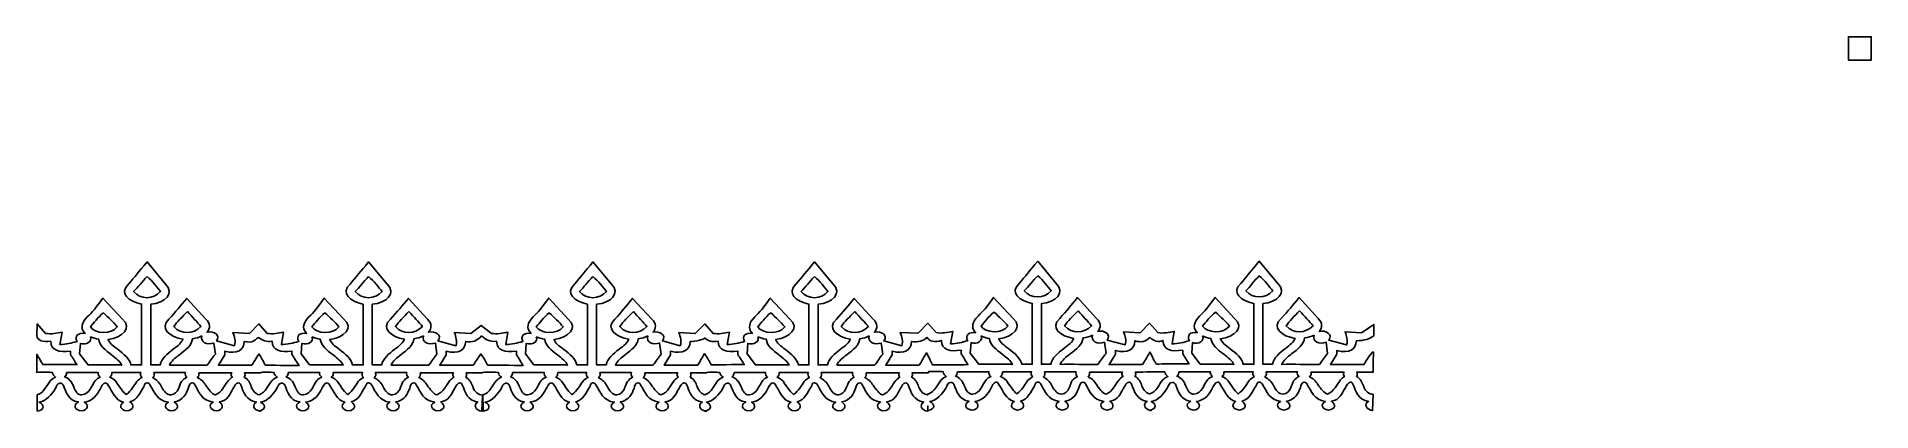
# Model space of a CAD drawing. Header units: centimetres. Extents: x -14.3 to 14.3, y -14.3 to 14.3.
# Drawn here: x -9.39 to 14.29, y 9.46 to 14.29 of the extents above; entities outside this region: 1.
import ezdxf

# ---------------------------------------------------------------- set-up
doc = ezdxf.new("R2010")
doc.units = ezdxf.units.CM
doc.header["$MEASUREMENT"] = 0
doc.layers.add('Layer 1', color=7, linetype='Continuous')

msp = doc.modelspace()

# ---------------------------------------------------------------- linework, layer by layer
at = {"layer": 'Layer 1'}
for points in [[(13.99164, 13.98748), (14.2869, 13.98748), (14.2869, 14.28752), (13.99164, 14.28752), (13.99164, 13.98748)], [(-14.2875, -14.2875), (-13.98984, -14.2875), (-13.98984, -13.98984), (-14.2875, -13.98984), (-14.2875, -14.2875)]]:
    msp.add_lwpolyline(points, close=True, dxfattribs=at)
at = {"layer": 'Layer 1', "color": 6}
for points, knots in [([(3.5282, 11.39362), (3.42353, 11.26931), (3.36979, 11.19984), (3.28998, 11.10737), (3.28998, 11.10737), (3.16114, 10.99211), (3.29301, 10.88169), (3.45509, 10.84918), (3.45509, 10.84918), (3.45509, 10.84918), (3.45744, 10.85105), (3.45744, 10.85105), (3.45744, 10.85105), (3.45744, 10.85105), (3.45744, 10.06339), (3.45744, 10.06339), (3.45744, 10.06339), (3.45744, 10.06339), (3.45509, 10.06339), (3.45509, 10.06339), (3.45509, 10.06339), (3.45509, 10.06339), (3.45509, 10.06526), (3.45509, 10.06526), (3.45509, 10.06526), (3.45509, 10.06526), (3.32064, 10.06526), (3.32064, 10.06526), (3.32064, 10.06526), (3.30632, 10.14544), (3.22636, 10.20787), (3.15318, 10.26358), (3.15318, 10.26358), (3.09276, 10.3094), (3.03659, 10.35224), (3.02581, 10.39454), (3.02581, 10.39454), (3.20747, 10.41415), (3.34603, 10.5465), (3.20977, 10.6546), (3.20977, 10.6546), (3.20977, 10.6546), (2.95741, 10.92776), (2.95741, 10.92776), (2.95741, 10.92776), (2.82687, 10.7357), (2.80635, 10.7463), (2.73097, 10.6546), (2.73097, 10.6546), (2.66991, 10.58234), (2.68017, 10.51942), (2.72861, 10.47312), (2.72861, 10.47312), (2.64042, 10.48683), (2.58523, 10.43774), (2.62483, 10.36835), (2.62483, 10.36835), (2.55223, 10.34875), (2.48101, 10.32855), (2.40312, 10.32719), (2.40312, 10.32719), (2.40312, 10.32719), (2.43142, 10.48809), (2.43142, 10.48809), (2.43142, 10.48809), (2.36128, 10.47556), (2.28998, 10.45913), (2.21915, 10.47312), (2.21915, 10.47312), (2.21915, 10.47312), (2.11065, 10.59473), (2.11065, 10.59473), (2.11065, 10.59473), (2.11065, 10.59473), (1.98361, 10.46805), (1.98361, 10.46805), (1.98361, 10.46805), (1.98361, 10.46805), (1.75449, 10.47499), (1.75449, 10.47499), (1.75449, 10.47499), (1.77413, 10.41832), (1.79308, 10.36269), (1.77336, 10.30474), (1.77336, 10.30474), (1.77336, 10.30474), (1.54222, 10.36648), (1.54222, 10.36648), (1.54222, 10.36648), (1.59865, 10.43903), (1.5105, 10.49971), (1.41957, 10.47874), (1.41957, 10.47874), (1.4627, 10.52642), (1.46657, 10.58711), (1.40542, 10.64712), (1.40542, 10.64712), (1.40542, 10.64712), (1.16012, 10.91466), (1.16012, 10.91466), (1.16012, 10.91466), (1.07872, 10.81588), (1.01849, 10.74355), (0.92896, 10.64712), (0.92896, 10.64712), (0.79632, 10.52746), (0.94083, 10.41674), (1.10823, 10.38893), (1.10823, 10.38893), (1.09678, 10.34683), (1.0433, 10.30355), (0.98321, 10.25797), (0.98321, 10.25797), (0.90886, 10.20163), (0.82878, 10.13738), (0.81574, 10.05591), (0.81574, 10.05591), (0.81574, 10.05591), (0.6931, 10.05591), (0.6931, 10.05591), (0.6931, 10.05591), (0.6931, 10.05591), (0.6931, 10.83795), (0.6931, 10.83795), (0.6931, 10.83795), (0.87789, 10.85429), (1.0084, 10.97815), (0.8865, 11.09802), (0.8865, 11.09802), (0.8865, 11.09802), (0.64592, 11.38427), (0.64592, 11.38427), (0.64592, 11.38427), (0.54126, 11.25996), (0.48751, 11.19049), (0.4077, 11.09802), (0.4077, 11.09802), (0.27888, 10.98275), (0.41073, 10.87233), (0.5728, 10.83983), (0.5728, 10.83983), (0.5728, 10.83983), (0.57516, 10.8417), (0.57516, 10.8417), (0.57516, 10.8417), (0.57516, 10.8417), (0.57516, 10.05403), (0.57516, 10.05403), (0.57516, 10.05403), (0.57516, 10.05403), (0.5728, 10.05403), (0.5728, 10.05403), (0.5728, 10.05403), (0.5728, 10.05403), (0.5728, 10.05591), (0.5728, 10.05591), (0.5728, 10.05591), (0.5728, 10.05591), (0.43836, 10.05591), (0.43836, 10.05591), (0.43836, 10.05591), (0.42404, 10.13609), (0.34409, 10.19851), (0.2709, 10.25422), (0.2709, 10.25422), (0.21049, 10.30004), (0.15667, 10.34289), (0.14589, 10.38519), (0.14589, 10.38519), (0.32754, 10.4048), (0.46375, 10.53715), (0.32751, 10.64525), (0.32751, 10.64525), (0.32751, 10.64525), (0.07513, 10.91841), (0.07513, 10.91841), (0.07513, 10.91841), (-0.05541, 10.72634), (-0.07356, 10.73694), (-0.14894, 10.64525), (-0.14894, 10.64525), (-0.21001, 10.57298), (-0.20211, 10.51007), (-0.15366, 10.46377), (-0.15366, 10.46377), (-0.24186, 10.47748), (-0.29468, 10.42839), (-0.25508, 10.359), (-0.25508, 10.359), (-0.32768, 10.33939), (-0.40126, 10.3192), (-0.47915, 10.31784), (-0.47915, 10.31784), (-0.47915, 10.31784), (-0.45084, 10.47874), (-0.45084, 10.47874), (-0.45084, 10.47874), (-0.521, 10.4662), (-0.5923, 10.44978), (-0.66312, 10.46377), (-0.66312, 10.46377), (-0.66312, 10.46377), (-0.76927, 10.58538), (-0.76927, 10.58538), (-0.76927, 10.58538), (-0.76927, 10.58538), (-0.89192, 10.46003), (-0.89192, 10.46003), (-0.89192, 10.46003), (-0.89192, 10.46003), (-1.1042, 10.47499), (-1.1042, 10.47499), (-1.1042, 10.47499), (-1.08455, 10.41832), (-1.06562, 10.36269), (-1.08533, 10.30474), (-1.08533, 10.30474), (-1.08533, 10.30474), (-1.31648, 10.36648), (-1.31648, 10.36648), (-1.31648, 10.36648), (-1.26004, 10.43903), (-1.3482, 10.49971), (-1.43913, 10.47874), (-1.43913, 10.47874), (-1.396, 10.52642), (-1.39211, 10.58711), (-1.45328, 10.64712), (-1.45328, 10.64712), (-1.45328, 10.64712), (-1.70094, 10.91466), (-1.70094, 10.91466), (-1.70094, 10.91466), (-1.78232, 10.81588), (-1.84019, 10.74355), (-1.92972, 10.64712), (-1.92972, 10.64712), (-2.06236, 10.52746), (-1.91785, 10.41674), (-1.75047, 10.38893), (-1.75047, 10.38893), (-1.76192, 10.34683), (-1.81539, 10.30355), (-1.87547, 10.25797), (-1.87547, 10.25797), (-1.94982, 10.20163), (-2.0299, 10.13738), (-2.04294, 10.05591), (-2.04294, 10.05591), (-2.04294, 10.05591), (-2.16559, 10.05591), (-2.16559, 10.05591), (-2.16559, 10.05591), (-2.16559, 10.05591), (-2.16559, 10.83795), (-2.16559, 10.83795), (-2.16559, 10.83795), (-1.98079, 10.85429), (-1.85264, 10.97815), (-1.97454, 11.09802), (-1.97454, 11.09802), (-1.97454, 11.09802), (-2.21276, 11.38427), (-2.21276, 11.38427), (-2.21276, 11.38427), (-2.31744, 11.25996), (-2.37117, 11.19049), (-2.45098, 11.09802), (-2.45098, 11.09802), (-2.57981, 10.98275), (-2.44795, 10.87233), (-2.28588, 10.83983), (-2.28588, 10.83983), (-2.28588, 10.83983), (-2.28352, 10.8417), (-2.28352, 10.8417), (-2.28352, 10.8417), (-2.28352, 10.8417), (-2.28352, 10.05403), (-2.28352, 10.05403), (-2.28352, 10.05403), (-2.28352, 10.05403), (-2.28588, 10.05403), (-2.28588, 10.05403), (-2.28588, 10.05403), (-2.28588, 10.05403), (-2.28588, 10.05591), (-2.28588, 10.05591), (-2.28588, 10.05591), (-2.28588, 10.05591), (-2.42032, 10.05591), (-2.42032, 10.05591), (-2.42032, 10.05591), (-2.43465, 10.13609), (-2.51461, 10.19851), (-2.5878, 10.25422), (-2.5878, 10.25422), (-2.6482, 10.30004), (-2.70437, 10.34289), (-2.71516, 10.38519), (-2.71516, 10.38519), (-2.53351, 10.4048), (-2.39495, 10.53715), (-2.53118, 10.64525), (-2.53118, 10.64525), (-2.53118, 10.64525), (-2.78356, 10.91841), (-2.78356, 10.91841), (-2.78356, 10.91841), (-2.9141, 10.72634), (-2.93461, 10.73694), (-3.00999, 10.64525), (-3.00999, 10.64525), (-3.07105, 10.57298), (-3.06079, 10.51007), (-3.01235, 10.46377), (-3.01235, 10.46377), (-3.10056, 10.47748), (-3.15573, 10.42839), (-3.11613, 10.359), (-3.11613, 10.359), (-3.18873, 10.33939), (-3.25995, 10.3192), (-3.33784, 10.31784), (-3.33784, 10.31784), (-3.33784, 10.31784), (-3.30954, 10.47874), (-3.30954, 10.47874), (-3.30954, 10.47874), (-3.37969, 10.4662), (-3.45098, 10.44978), (-3.52182, 10.46377), (-3.52182, 10.46377), (-3.52182, 10.46377), (-3.6539, 10.56587), (-3.6539, 10.56587), (-3.6539, 10.56587), (-3.6539, 10.56587), (-3.78834, 10.46003), (-3.78834, 10.46003), (-3.78834, 10.46003), (-3.78834, 10.46003), (-4.00062, 10.47499), (-4.00062, 10.47499), (-4.00062, 10.47499), (-3.98098, 10.41832), (-3.96204, 10.36269), (-3.98175, 10.30474), (-3.98175, 10.30474), (-3.98175, 10.30474), (-4.2129, 10.36648), (-4.2129, 10.36648), (-4.2129, 10.36648), (-4.15646, 10.43903), (-4.24462, 10.49971), (-4.33555, 10.47874), (-4.33555, 10.47874), (-4.29242, 10.52642), (-4.28854, 10.58711), (-4.3497, 10.64712), (-4.3497, 10.64712), (-4.3497, 10.64712), (-4.595, 10.91466), (-4.595, 10.91466), (-4.595, 10.91466), (-4.6764, 10.81588), (-4.73663, 10.74355), (-4.82616, 10.64712), (-4.82616, 10.64712), (-4.9588, 10.52746), (-4.81429, 10.41674), (-4.6469, 10.38893), (-4.6469, 10.38893), (-4.65834, 10.34683), (-4.71182, 10.30355), (-4.77191, 10.25797), (-4.77191, 10.25797), (-4.84625, 10.20163), (-4.92633, 10.13738), (-4.93937, 10.05591), (-4.93937, 10.05591), (-4.93937, 10.05591), (-5.06202, 10.05591), (-5.06202, 10.05591), (-5.06202, 10.05591), (-5.06202, 10.05591), (-5.06202, 10.83795), (-5.06202, 10.83795), (-5.06202, 10.83795), (-4.87722, 10.85429), (-4.74671, 10.97815), (-4.86861, 11.09802), (-4.86861, 11.09802), (-4.86861, 11.09802), (-5.10919, 11.38427), (-5.10919, 11.38427), (-5.10919, 11.38427), (-5.21386, 11.25996), (-5.26761, 11.19049), (-5.34742, 11.09802), (-5.34742, 11.09802), (-5.47624, 10.98275), (-5.34439, 10.87233), (-5.18231, 10.83983), (-5.18231, 10.83983), (-5.18231, 10.83983), (-5.17995, 10.8417), (-5.17995, 10.8417), (-5.17995, 10.8417), (-5.17995, 10.8417), (-5.17995, 10.05403), (-5.17995, 10.05403), (-5.17995, 10.05403), (-5.17995, 10.05403), (-5.18231, 10.05403), (-5.18231, 10.05403), (-5.18231, 10.05403), (-5.18231, 10.05403), (-5.18231, 10.05591), (-5.18231, 10.05591), (-5.18231, 10.05591), (-5.18231, 10.05591), (-5.31675, 10.05591), (-5.31675, 10.05591), (-5.31675, 10.05591), (-5.33108, 10.13609), (-5.41103, 10.19851), (-5.48422, 10.25422), (-5.48422, 10.25422), (-5.54462, 10.30004), (-5.59845, 10.34289), (-5.60923, 10.38519), (-5.60923, 10.38519), (-5.42757, 10.4048), (-5.29137, 10.53715), (-5.42761, 10.64525), (-5.42761, 10.64525), (-5.42761, 10.64525), (-5.67999, 10.91841), (-5.67999, 10.91841), (-5.67999, 10.91841), (-5.81053, 10.72634), (-5.82868, 10.73694), (-5.90406, 10.64525), (-5.90406, 10.64525), (-5.96513, 10.57298), (-5.95723, 10.51007), (-5.90877, 10.46377), (-5.90877, 10.46377), (-5.99698, 10.47748), (-6.04979, 10.42839), (-6.01019, 10.359), (-6.01019, 10.359), (-6.0828, 10.33939), (-6.15637, 10.3192), (-6.23427, 10.31784), (-6.23427, 10.31784), (-6.23427, 10.31784), (-6.20596, 10.47874), (-6.20596, 10.47874), (-6.20596, 10.47874), (-6.27612, 10.4662), (-6.34742, 10.44978), (-6.41824, 10.46377), (-6.41824, 10.46377), (-6.41824, 10.46377), (-6.52439, 10.58538), (-6.52439, 10.58538), (-6.52439, 10.58538), (-6.52439, 10.58538), (-6.64703, 10.46003), (-6.64703, 10.46003), (-6.64703, 10.46003), (-6.64703, 10.46003), (-6.85932, 10.47499), (-6.85932, 10.47499), (-6.85932, 10.47499), (-6.83967, 10.41832), (-6.82073, 10.36269), (-6.84045, 10.30474), (-6.84045, 10.30474), (-6.84045, 10.30474), (-7.07159, 10.36648), (-7.07159, 10.36648), (-7.07159, 10.36648), (-7.01516, 10.43903), (-7.10331, 10.49971), (-7.19424, 10.47874), (-7.19424, 10.47874), (-7.15111, 10.52642), (-7.14722, 10.58711), (-7.20839, 10.64712), (-7.20839, 10.64712), (-7.20839, 10.64712), (-7.45605, 10.91466), (-7.45605, 10.91466), (-7.45605, 10.91466), (-7.53744, 10.81588), (-7.59531, 10.74355), (-7.68484, 10.64712), (-7.68484, 10.64712), (-7.81748, 10.52746), (-7.67297, 10.41674), (-7.50558, 10.38893), (-7.50558, 10.38893), (-7.51703, 10.34683), (-7.57051, 10.30355), (-7.63059, 10.25797), (-7.63059, 10.25797), (-7.70494, 10.20163), (-7.78502, 10.13738), (-7.79806, 10.05591), (-7.79806, 10.05591), (-7.79806, 10.05591), (-7.92071, 10.05591), (-7.92071, 10.05591), (-7.92071, 10.05591), (-7.92071, 10.05591), (-7.92071, 10.83795), (-7.92071, 10.83795), (-7.92071, 10.83795), (-7.73591, 10.85429), (-7.60775, 10.97815), (-7.72965, 11.09802), (-7.72965, 11.09802), (-7.72965, 11.09802), (-7.96788, 11.38427), (-7.96788, 11.38427), (-7.96788, 11.38427), (-8.07255, 11.25996), (-8.12629, 11.19049), (-8.2061, 11.09802), (-8.2061, 11.09802), (-8.33492, 10.98275), (-8.20307, 10.87233), (-8.041, 10.83983), (-8.041, 10.83983), (-8.041, 10.83983), (-8.03864, 10.8417), (-8.03864, 10.8417), (-8.03864, 10.8417), (-8.03864, 10.8417), (-8.03864, 10.05403), (-8.03864, 10.05403), (-8.03864, 10.05403), (-8.03864, 10.05403), (-8.041, 10.05403), (-8.041, 10.05403), (-8.041, 10.05403), (-8.041, 10.05403), (-8.041, 10.05591), (-8.041, 10.05591), (-8.041, 10.05591), (-8.041, 10.05591), (-8.17544, 10.05591), (-8.17544, 10.05591), (-8.17544, 10.05591), (-8.18976, 10.13609), (-8.26972, 10.19851), (-8.34291, 10.25422), (-8.34291, 10.25422), (-8.40332, 10.30004), (-8.45949, 10.34289), (-8.47027, 10.38519), (-8.47027, 10.38519), (-8.28863, 10.4048), (-8.15006, 10.53715), (-8.28629, 10.64525), (-8.28629, 10.64525), (-8.28629, 10.64525), (-8.53868, 10.91841), (-8.53868, 10.91841), (-8.53868, 10.91841), (-8.66921, 10.72634), (-8.68973, 10.73694), (-8.76511, 10.64525), (-8.76511, 10.64525), (-8.82617, 10.57298), (-8.81591, 10.51007), (-8.76747, 10.46377), (-8.76747, 10.46377), (-8.85568, 10.47748), (-8.91085, 10.42839), (-8.87125, 10.359), (-8.87125, 10.359), (-8.94385, 10.33939), (-9.01507, 10.3192), (-9.09296, 10.31784), (-9.09296, 10.31784), (-9.09296, 10.31784), (-9.06466, 10.47874), (-9.06466, 10.47874), (-9.06466, 10.47874), (-9.13481, 10.4662), (-9.2061, 10.44978), (-9.27694, 10.46377), (-9.27694, 10.46377), (-9.27694, 10.46377), (-9.38543, 10.58538), (-9.38543, 10.58538), (-9.38543, 10.58538), (-9.38543, 10.58538), (-9.39251, 10.43196), (-9.39251, 10.43196), (-9.39251, 10.43196), (-9.37705, 10.36994), (-9.31026, 10.34865), (-9.21089, 10.36274), (-9.21089, 10.36274), (-9.20971, 10.23658), (-9.10167, 10.2188), (-8.95616, 10.23552), (-8.95616, 10.23552), (-8.95616, 10.21328), (-8.95616, 10.19061), (-8.95616, 10.19061), (-8.95616, 10.19061), (-8.92994, 10.15295), (-8.8998, 10.09903), (-8.87361, 10.06152), (-8.87361, 10.06152), (-8.99409, 10.06044), (-9.2591, 10.06204), (-9.31299, 10.06152), (-9.31299, 10.06152), (-9.32306, 10.07776), (-9.37203, 10.16146), (-9.39251, 10.19435), (-9.39251, 10.19435), (-9.39251, 10.19435), (-9.39251, 9.96049), (-9.39251, 9.96049), (-9.39251, 9.96049), (-9.33085, 9.96577), (-9.22729, 9.96307), (-9.18731, 9.95862), (-9.18731, 9.95862), (-9.18731, 9.93731), (-9.17078, 9.91085), (-9.14957, 9.89875), (-9.14957, 9.89875), (-9.17129, 9.88917), (-9.19178, 9.87456), (-9.21325, 9.85384), (-9.21325, 9.85384), (-9.26792, 9.79504), (-9.29279, 9.69955), (-9.38779, 9.67049), (-9.38779, 9.67049), (-9.38779, 9.67049), (-9.38779, 9.57507), (-9.38779, 9.57507), (-9.38779, 9.57507), (-9.38754, 9.57508), (-9.3857, 9.57507), (-9.38543, 9.57507), (-9.38543, 9.57507), (-9.38543, 9.57507), (-9.38543, 9.46095), (-9.38543, 9.46095), (-9.38543, 9.46095), (-9.28758, 9.47296), (-9.29103, 9.5435), (-9.36185, 9.57695), (-9.36185, 9.57695), (-9.26394, 9.58959), (-9.20351, 9.67627), (-9.15429, 9.7472), (-9.15429, 9.7472), (-9.13536, 9.77676), (-9.13225, 9.8225), (-9.0906, 9.82204), (-9.0906, 9.82204), (-9.06554, 9.82176), (-9.06274, 9.80973), (-9.0505, 9.79959), (-9.0505, 9.79959), (-9.01152, 9.70462), (-8.98628, 9.59777), (-8.85474, 9.57882), (-8.85474, 9.57882), (-8.92817, 9.54349), (-8.90157, 9.47488), (-8.817, 9.46469), (-8.817, 9.46469), (-8.72566, 9.47283), (-8.71934, 9.53884), (-8.77926, 9.57695), (-8.77926, 9.57695), (-8.66141, 9.59037), (-8.61053, 9.67842), (-8.57405, 9.74346), (-8.57405, 9.74346), (-8.55631, 9.77547), (-8.53939, 9.82678), (-8.50329, 9.82391), (-8.50329, 9.82391), (-8.48901, 9.8252), (-8.48469, 9.81757), (-8.47263, 9.79959), (-8.47263, 9.79959), (-8.41939, 9.72005), (-8.37705, 9.59758), (-8.27215, 9.57507), (-8.27215, 9.57507), (-8.33718, 9.53705), (-8.30952, 9.47434), (-8.22969, 9.46469), (-8.22969, 9.46469), (-8.13769, 9.47297), (-8.12903, 9.54084), (-8.18959, 9.57882), (-8.18959, 9.57882), (-8.09434, 9.60398), (-8.05592, 9.70414), (-8.01033, 9.77527), (-8.01033, 9.77527), (-8.00047, 9.79587), (-7.99535, 9.82294), (-7.9726, 9.82578), (-7.9726, 9.82578), (-7.96633, 9.82604), (-7.94385, 9.82583), (-7.93014, 9.80146), (-7.93014, 9.80146), (-7.87363, 9.70597), (-7.83336, 9.59213), (-7.69192, 9.57695), (-7.69192, 9.57695), (-7.76091, 9.54028), (-7.73401, 9.47462), (-7.65182, 9.46469), (-7.65182, 9.46469), (-7.55766, 9.47337), (-7.55266, 9.54147), (-7.61644, 9.57882), (-7.61644, 9.57882), (-7.4974, 9.59754), (-7.46173, 9.69316), (-7.43718, 9.75281), (-7.43718, 9.75281), (-7.4274, 9.78241), (-7.42349, 9.82358), (-7.38765, 9.82391), (-7.38765, 9.82391), (-7.35768, 9.82562), (-7.35964, 9.80781), (-7.35227, 9.80146), (-7.35227, 9.80146), (-7.29522, 9.70559), (-7.26038, 9.59359), (-7.11405, 9.57695), (-7.11405, 9.57695), (-7.18437, 9.54044), (-7.15649, 9.47464), (-7.07395, 9.46469), (-7.07395, 9.46469), (-6.98129, 9.4731), (-6.97501, 9.54098), (-7.03621, 9.57882), (-7.03621, 9.57882), (-6.92574, 9.59448), (-6.90421, 9.67825), (-6.85932, 9.7472), (-6.85932, 9.7472), (-6.84001, 9.77693), (-6.82507, 9.82782), (-6.78856, 9.82391), (-6.78856, 9.82391), (-6.76773, 9.82677), (-6.76768, 9.8113), (-6.75789, 9.79959), (-6.75789, 9.79959), (-6.72206, 9.70491), (-6.68833, 9.59619), (-6.5574, 9.57695), (-6.5574, 9.57695), (-6.61642, 9.54298), (-6.5898, 9.48071), (-6.52675, 9.46282), (-6.52675, 9.46282), (-6.52675, 9.46282), (-6.52675, 9.46095), (-6.52675, 9.46095), (-6.52675, 9.46095), (-6.52489, 9.46118), (-6.5238, 9.46255), (-6.52203, 9.46282), (-6.52203, 9.46282), (-6.5168, 9.46153), (-6.51118, 9.45973), (-6.50551, 9.45908), (-6.50551, 9.45908), (-6.50551, 9.45908), (-6.50551, 9.46656), (-6.50551, 9.46656), (-6.50551, 9.46656), (-6.43053, 9.48583), (-6.4381, 9.54622), (-6.50316, 9.57695), (-6.50316, 9.57695), (-6.40525, 9.58959), (-6.34483, 9.67627), (-6.29559, 9.7472), (-6.29559, 9.7472), (-6.27666, 9.77676), (-6.27357, 9.8225), (-6.23191, 9.82204), (-6.23191, 9.82204), (-6.20684, 9.82176), (-6.20404, 9.80973), (-6.19181, 9.79959), (-6.19181, 9.79959), (-6.15282, 9.70462), (-6.12759, 9.59777), (-5.99604, 9.57882), (-5.99604, 9.57882), (-6.06948, 9.54349), (-6.04289, 9.47488), (-5.9583, 9.46469), (-5.9583, 9.46469), (-5.86697, 9.47283), (-5.86064, 9.53884), (-5.92057, 9.57695), (-5.92057, 9.57695), (-5.80271, 9.59037), (-5.75184, 9.67842), (-5.71536, 9.74346), (-5.71536, 9.74346), (-5.69762, 9.77547), (-5.68069, 9.82678), (-5.64461, 9.82391), (-5.64461, 9.82391), (-5.63032, 9.8252), (-5.626, 9.81757), (-5.61394, 9.79959), (-5.61394, 9.79959), (-5.56071, 9.72005), (-5.51837, 9.59758), (-5.41346, 9.57507), (-5.41346, 9.57507), (-5.47849, 9.53705), (-5.44847, 9.47434), (-5.36864, 9.46469), (-5.36864, 9.46469), (-5.27664, 9.47297), (-5.27035, 9.54084), (-5.33091, 9.57882), (-5.33091, 9.57882), (-5.23564, 9.60398), (-5.19723, 9.70414), (-5.15165, 9.77527), (-5.15165, 9.77527), (-5.14178, 9.79587), (-5.13666, 9.82294), (-5.11391, 9.82578), (-5.11391, 9.82578), (-5.10764, 9.82604), (-5.08515, 9.82583), (-5.07146, 9.80146), (-5.07146, 9.80146), (-5.01494, 9.70597), (-4.97467, 9.59213), (-4.83323, 9.57695), (-4.83323, 9.57695), (-4.90221, 9.54028), (-4.87532, 9.47462), (-4.79314, 9.46469), (-4.79314, 9.46469), (-4.69897, 9.47337), (-4.69396, 9.54147), (-4.75774, 9.57882), (-4.75774, 9.57882), (-4.63871, 9.59754), (-4.60303, 9.69316), (-4.5785, 9.75281), (-4.5785, 9.75281), (-4.56872, 9.78241), (-4.56479, 9.82358), (-4.52897, 9.82391), (-4.52897, 9.82391), (-4.49898, 9.82562), (-4.50095, 9.80781), (-4.49358, 9.80146), (-4.49358, 9.80146), (-4.43653, 9.70559), (-4.40168, 9.59359), (-4.25535, 9.57695), (-4.25535, 9.57695), (-4.32569, 9.54044), (-4.29779, 9.47464), (-4.21526, 9.46469), (-4.21526, 9.46469), (-4.1226, 9.4731), (-4.11633, 9.54098), (-4.17752, 9.57882), (-4.17752, 9.57882), (-4.06706, 9.59448), (-4.04553, 9.67825), (-4.00062, 9.7472), (-4.00062, 9.7472), (-3.98131, 9.77693), (-3.96637, 9.82782), (-3.92986, 9.82391), (-3.92986, 9.82391), (-3.90905, 9.82677), (-3.90899, 9.8113), (-3.8992, 9.79959), (-3.8992, 9.79959), (-3.86338, 9.70491), (-3.82963, 9.59619), (-3.69872, 9.57695), (-3.69872, 9.57695), (-3.7638, 9.5395), (-3.72387, 9.46792), (-3.64683, 9.45908), (-3.64683, 9.45908), (-3.64683, 9.45908), (-3.63975, 9.66862), (-3.63975, 9.66862), (-3.63975, 9.66862), (-3.68899, 9.67085), (-3.73716, 9.6994), (-3.76476, 9.77714), (-3.76476, 9.77714), (-3.7824, 9.8254), (-3.80401, 9.87167), (-3.85439, 9.89875), (-3.85439, 9.89875), (-3.83906, 9.91804), (-3.84317, 9.93466), (-3.84967, 9.95488), (-3.84967, 9.95488), (-3.84967, 9.95488), (-3.63739, 9.95488), (-3.63739, 9.95488), (-3.63739, 9.95488), (-3.63743, 9.95765), (-3.63735, 9.95784), (-3.63739, 9.96049), (-3.63739, 9.96049), (-3.57574, 9.96577), (-3.47217, 9.96307), (-3.43219, 9.95862), (-3.43219, 9.95862), (-3.43219, 9.93731), (-3.41566, 9.91085), (-3.39445, 9.89875), (-3.39445, 9.89875), (-3.41618, 9.88917), (-3.43666, 9.87456), (-3.45813, 9.85384), (-3.45813, 9.85384), (-3.5128, 9.79504), (-3.53768, 9.69955), (-3.63267, 9.67049), (-3.63267, 9.67049), (-3.63267, 9.67049), (-3.63267, 9.57507), (-3.63267, 9.57507), (-3.63267, 9.57507), (-3.63242, 9.57508), (-3.63058, 9.57507), (-3.63031, 9.57507), (-3.63031, 9.57507), (-3.63031, 9.57507), (-3.63031, 9.46095), (-3.63031, 9.46095), (-3.63031, 9.46095), (-3.53246, 9.47296), (-3.53591, 9.5435), (-3.60673, 9.57695), (-3.60673, 9.57695), (-3.50882, 9.58959), (-3.4484, 9.67627), (-3.39917, 9.7472), (-3.39917, 9.7472), (-3.38024, 9.77676), (-3.37714, 9.8225), (-3.33549, 9.82204), (-3.33549, 9.82204), (-3.31042, 9.82176), (-3.30762, 9.80973), (-3.29539, 9.79959), (-3.29539, 9.79959), (-3.25639, 9.70462), (-3.23117, 9.59777), (-3.09962, 9.57882), (-3.09962, 9.57882), (-3.17305, 9.54349), (-3.14645, 9.47488), (-3.06188, 9.46469), (-3.06188, 9.46469), (-2.97055, 9.47283), (-2.96422, 9.53884), (-3.02414, 9.57695), (-3.02414, 9.57695), (-2.90629, 9.59037), (-2.85542, 9.67842), (-2.81893, 9.74346), (-2.81893, 9.74346), (-2.80119, 9.77547), (-2.78427, 9.82678), (-2.74817, 9.82391), (-2.74817, 9.82391), (-2.7339, 9.8252), (-2.72957, 9.81757), (-2.71751, 9.79959), (-2.71751, 9.79959), (-2.66428, 9.72005), (-2.62193, 9.59758), (-2.51704, 9.57507), (-2.51704, 9.57507), (-2.58207, 9.53705), (-2.5544, 9.47434), (-2.47457, 9.46469), (-2.47457, 9.46469), (-2.38258, 9.47297), (-2.37391, 9.54084), (-2.43447, 9.57882), (-2.43447, 9.57882), (-2.33921, 9.60398), (-2.3008, 9.70414), (-2.25522, 9.77527), (-2.25522, 9.77527), (-2.24536, 9.79587), (-2.24024, 9.82294), (-2.21748, 9.82578), (-2.21748, 9.82578), (-2.21122, 9.82604), (-2.18873, 9.82583), (-2.17502, 9.80146), (-2.17502, 9.80146), (-2.11851, 9.70597), (-2.07824, 9.59213), (-1.9368, 9.57695), (-1.9368, 9.57695), (-2.00579, 9.54028), (-1.97889, 9.47462), (-1.8967, 9.46469), (-1.8967, 9.46469), (-1.80255, 9.47337), (-1.79754, 9.54147), (-1.86132, 9.57882), (-1.86132, 9.57882), (-1.74228, 9.59754), (-1.70661, 9.69316), (-1.68207, 9.75281), (-1.68207, 9.75281), (-1.67229, 9.78241), (-1.66837, 9.82358), (-1.63254, 9.82391), (-1.63254, 9.82391), (-1.60256, 9.82562), (-1.60452, 9.80781), (-1.59716, 9.80146), (-1.59716, 9.80146), (-1.54011, 9.70559), (-1.50525, 9.59359), (-1.35893, 9.57695), (-1.35893, 9.57695), (-1.42926, 9.54044), (-1.40137, 9.47464), (-1.31884, 9.46469), (-1.31884, 9.46469), (-1.22618, 9.4731), (-1.21989, 9.54098), (-1.2811, 9.57882), (-1.2811, 9.57882), (-1.17063, 9.59448), (-1.14909, 9.67825), (-1.1042, 9.7472), (-1.1042, 9.7472), (-1.08489, 9.77693), (-1.06995, 9.82782), (-1.03344, 9.82391), (-1.03344, 9.82391), (-1.01262, 9.82677), (-1.01256, 9.8113), (-1.00278, 9.79959), (-1.00278, 9.79959), (-0.96694, 9.70491), (-0.93321, 9.59619), (-0.80228, 9.57695), (-0.80228, 9.57695), (-0.8613, 9.54298), (-0.83469, 9.48071), (-0.77163, 9.46282), (-0.77163, 9.46282), (-0.77163, 9.46282), (-0.77163, 9.46095), (-0.77163, 9.46095), (-0.77163, 9.46095), (-0.76978, 9.46118), (-0.76868, 9.46255), (-0.76691, 9.46282), (-0.76691, 9.46282), (-0.76168, 9.46153), (-0.75606, 9.45973), (-0.7504, 9.45908), (-0.7504, 9.45908), (-0.7504, 9.45908), (-0.7504, 9.46656), (-0.7504, 9.46656), (-0.7504, 9.46656), (-0.67543, 9.48583), (-0.68298, 9.54622), (-0.74805, 9.57695), (-0.74805, 9.57695), (-0.65014, 9.58959), (-0.58971, 9.67627), (-0.54047, 9.7472), (-0.54047, 9.7472), (-0.52155, 9.77676), (-0.51845, 9.8225), (-0.47679, 9.82204), (-0.47679, 9.82204), (-0.45173, 9.82176), (-0.44893, 9.80973), (-0.43669, 9.79959), (-0.43669, 9.79959), (-0.39771, 9.70462), (-0.37247, 9.59777), (-0.24093, 9.57882), (-0.24093, 9.57882), (-0.31437, 9.54349), (-0.28777, 9.47488), (-0.20319, 9.46469), (-0.20319, 9.46469), (-0.11185, 9.47283), (-0.10553, 9.53884), (-0.16545, 9.57695), (-0.16545, 9.57695), (-0.04761, 9.59037), (0.00328, 9.67842), (0.03975, 9.74346), (0.03975, 9.74346), (0.05749, 9.77547), (0.07442, 9.82678), (0.11051, 9.82391), (0.11051, 9.82391), (0.1248, 9.8252), (0.12911, 9.81757), (0.14117, 9.79959), (0.14117, 9.79959), (0.19441, 9.72005), (0.23675, 9.59758), (0.34166, 9.57507), (0.34166, 9.57507), (0.27663, 9.53705), (0.30664, 9.47434), (0.38647, 9.46469), (0.38647, 9.46469), (0.47848, 9.47297), (0.48477, 9.54084), (0.42421, 9.57882), (0.42421, 9.57882), (0.51947, 9.60398), (0.55788, 9.70414), (0.60347, 9.77527), (0.60347, 9.77527), (0.61334, 9.79587), (0.61846, 9.82294), (0.64121, 9.82578), (0.64121, 9.82578), (0.64747, 9.82604), (0.66996, 9.82583), (0.68366, 9.80146), (0.68366, 9.80146), (0.74017, 9.70597), (0.78044, 9.59213), (0.92188, 9.57695), (0.92188, 9.57695), (0.8529, 9.54028), (0.87979, 9.47462), (0.96198, 9.46469), (0.96198, 9.46469), (1.05615, 9.47337), (1.06115, 9.54147), (0.99736, 9.57882), (0.99736, 9.57882), (1.1164, 9.59754), (1.15207, 9.69316), (1.17662, 9.75281), (1.17662, 9.75281), (1.1864, 9.78241), (1.19032, 9.82358), (1.22616, 9.82391), (1.22616, 9.82391), (1.25613, 9.82562), (1.25416, 9.80781), (1.26153, 9.80146), (1.26153, 9.80146), (1.31859, 9.70559), (1.35343, 9.59359), (1.49976, 9.57695), (1.49976, 9.57695), (1.42943, 9.54044), (1.45733, 9.47464), (1.53986, 9.46469), (1.53986, 9.46469), (1.63252, 9.4731), (1.63879, 9.54098), (1.5776, 9.57882), (1.5776, 9.57882), (1.68805, 9.59448), (1.70959, 9.67825), (1.75449, 9.7472), (1.75449, 9.7472), (1.7738, 9.77693), (1.78874, 9.82782), (1.82525, 9.82391), (1.82525, 9.82391), (1.84606, 9.82677), (1.84612, 9.8113), (1.85592, 9.79959), (1.85592, 9.79959), (1.89174, 9.70491), (1.92548, 9.59619), (2.0564, 9.57695), (2.0564, 9.57695), (1.99132, 9.5395), (2.03124, 9.46792), (2.10829, 9.45908), (2.10829, 9.45908), (2.10829, 9.45908), (2.11065, 9.5283), (2.11065, 9.5283), (2.11065, 9.5283), (2.11065, 9.5283), (2.11065, 9.4703), (2.11065, 9.4703), (2.11065, 9.4703), (2.20851, 9.48232), (2.20505, 9.55285), (2.13424, 9.5863), (2.13424, 9.5863), (2.23215, 9.59894), (2.29257, 9.68562), (2.3418, 9.75656), (2.3418, 9.75656), (2.36072, 9.78611), (2.36383, 9.83186), (2.40548, 9.83139), (2.40548, 9.83139), (2.43054, 9.83111), (2.43334, 9.81908), (2.44558, 9.80894), (2.44558, 9.80894), (2.48456, 9.71397), (2.5098, 9.60712), (2.64134, 9.58817), (2.64134, 9.58817), (2.5679, 9.55284), (2.5945, 9.48424), (2.67908, 9.47404), (2.67908, 9.47404), (2.77043, 9.48219), (2.77674, 9.54819), (2.71682, 9.5863), (2.71682, 9.5863), (2.83467, 9.59973), (2.88556, 9.68777), (2.92202, 9.75281), (2.92202, 9.75281), (2.93977, 9.78482), (2.9567, 9.83613), (2.99278, 9.83326), (2.99278, 9.83326), (3.00708, 9.83455), (3.01138, 9.82693), (3.02344, 9.80894), (3.02344, 9.80894), (3.07669, 9.72941), (3.11903, 9.60694), (3.22394, 9.58443), (3.22394, 9.58443), (3.1589, 9.54641), (3.18657, 9.48369), (3.26639, 9.47404), (3.26639, 9.47404), (3.35839, 9.48232), (3.36705, 9.5502), (3.30649, 9.58817), (3.30649, 9.58817), (3.40174, 9.61334), (3.44015, 9.7135), (3.48575, 9.78462), (3.48575, 9.78462), (3.49561, 9.80522), (3.50073, 9.8323), (3.52349, 9.83514), (3.52349, 9.83514), (3.52976, 9.8354), (3.55223, 9.83518), (3.56594, 9.81081), (3.56594, 9.81081), (3.62245, 9.71532), (3.66272, 9.60148), (3.80416, 9.5863), (3.80416, 9.5863), (3.73517, 9.54964), (3.76207, 9.48398), (3.84426, 9.47404), (3.84426, 9.47404), (3.93843, 9.48273), (3.94344, 9.55083), (3.87964, 9.58817), (3.87964, 9.58817), (3.99868, 9.60689), (4.03435, 9.70252), (4.0589, 9.76217), (4.0589, 9.76217), (4.06868, 9.79176), (4.07259, 9.83294), (4.10843, 9.83326), (4.10843, 9.83326), (4.1384, 9.83497), (4.13644, 9.81717), (4.14381, 9.81081), (4.14381, 9.81081), (4.20086, 9.71494), (4.2357, 9.60295), (4.38203, 9.5863), (4.38203, 9.5863), (4.3117, 9.5498), (4.33959, 9.48399), (4.42213, 9.47404), (4.42213, 9.47404), (4.51479, 9.48245), (4.52107, 9.55034), (4.45987, 9.58817), (4.45987, 9.58817), (4.57034, 9.60384), (4.59187, 9.6876), (4.63676, 9.75656), (4.63676, 9.75656), (4.65607, 9.78628), (4.67103, 9.83718), (4.70752, 9.83326), (4.70752, 9.83326), (4.72835, 9.83612), (4.7284, 9.82065), (4.73819, 9.80894), (4.73819, 9.80894), (4.77401, 9.71426), (4.80775, 9.60554), (4.93867, 9.5863), (4.93867, 9.5863), (4.87966, 9.55234), (4.90628, 9.49006), (4.96935, 9.47217), (4.96935, 9.47217), (4.96935, 9.47217), (4.96935, 9.4703), (4.96935, 9.4703), (4.96935, 9.4703), (4.97119, 9.47053), (4.97228, 9.47191), (4.97406, 9.47217), (4.97406, 9.47217), (4.9793, 9.47088), (4.9849, 9.46908), (4.99057, 9.46843), (4.99057, 9.46843), (4.99057, 9.46843), (4.99057, 9.47591), (4.99057, 9.47591), (4.99057, 9.47591), (5.06555, 9.49519), (5.05798, 9.55557), (4.99293, 9.5863), (4.99293, 9.5863), (5.09083, 9.59894), (5.15125, 9.68562), (5.20049, 9.75656), (5.20049, 9.75656), (5.2194, 9.78611), (5.22252, 9.83186), (5.26417, 9.83139), (5.26417, 9.83139), (5.28924, 9.83111), (5.29204, 9.81908), (5.30427, 9.80894), (5.30427, 9.80894), (5.34326, 9.71397), (5.36849, 9.60712), (5.50004, 9.58817), (5.50004, 9.58817), (5.4266, 9.55284), (5.45319, 9.48424), (5.53778, 9.47404), (5.53778, 9.47404), (5.62911, 9.48219), (5.63544, 9.54819), (5.57552, 9.5863), (5.57552, 9.5863), (5.69337, 9.59973), (5.74425, 9.68777), (5.78072, 9.75281), (5.78072, 9.75281), (5.79846, 9.78482), (5.81539, 9.83613), (5.85148, 9.83326), (5.85148, 9.83326), (5.86576, 9.83455), (5.87008, 9.82693), (5.88214, 9.80894), (5.88214, 9.80894), (5.93537, 9.72941), (5.97773, 9.60694), (6.08262, 9.58443), (6.08262, 9.58443), (6.01758, 9.54641), (6.04761, 9.48369), (6.12744, 9.47404), (6.12744, 9.47404), (6.21944, 9.48232), (6.22575, 9.5502), (6.16518, 9.58817), (6.16518, 9.58817), (6.26044, 9.61334), (6.29885, 9.7135), (6.34443, 9.78462), (6.34443, 9.78462), (6.35429, 9.80522), (6.35942, 9.8323), (6.38217, 9.83514), (6.38217, 9.83514), (6.38844, 9.8354), (6.41093, 9.83518), (6.42463, 9.81081), (6.42463, 9.81081), (6.48115, 9.71532), (6.52142, 9.60148), (6.66285, 9.5863), (6.66285, 9.5863), (6.59387, 9.54964), (6.62076, 9.48398), (6.70294, 9.47404), (6.70294, 9.47404), (6.79711, 9.48273), (6.80212, 9.55083), (6.73832, 9.58817), (6.73832, 9.58817), (6.85737, 9.60689), (6.89305, 9.70252), (6.91759, 9.76217), (6.91759, 9.76217), (6.92737, 9.79176), (6.93129, 9.83294), (6.96711, 9.83326), (6.96711, 9.83326), (6.99708, 9.83497), (6.99514, 9.81717), (7.0025, 9.81081), (7.0025, 9.81081), (7.05955, 9.71494), (7.0944, 9.60295), (7.24073, 9.5863), (7.24073, 9.5863), (7.17039, 9.5498), (7.19829, 9.48399), (7.28082, 9.47404), (7.28082, 9.47404), (7.37348, 9.48245), (7.37976, 9.55034), (7.31856, 9.58817), (7.31856, 9.58817), (7.42902, 9.60384), (7.45055, 9.6876), (7.49546, 9.75656), (7.49546, 9.75656), (7.51476, 9.78628), (7.52971, 9.83718), (7.56622, 9.83326), (7.56622, 9.83326), (7.58704, 9.83612), (7.5871, 9.82065), (7.59688, 9.80894), (7.59688, 9.80894), (7.6327, 9.71426), (7.66644, 9.60554), (7.79737, 9.5863), (7.79737, 9.5863), (7.73229, 9.54885), (7.77221, 9.47728), (7.84926, 9.46843), (7.84926, 9.46843), (7.84926, 9.46843), (7.85633, 9.67798), (7.85633, 9.67798), (7.85633, 9.67798), (7.80709, 9.6802), (7.75892, 9.70875), (7.73132, 9.78649), (7.73132, 9.78649), (7.71368, 9.83475), (7.69207, 9.88102), (7.6417, 9.9081), (7.6417, 9.9081), (7.65702, 9.92739), (7.65291, 9.94402), (7.64641, 9.96423), (7.64641, 9.96423), (7.64641, 9.96423), (7.85869, 9.96423), (7.85869, 9.96423), (7.85869, 9.96423), (7.85706, 10.08098), (7.85808, 10.08076), (7.86105, 10.21306), (7.86105, 10.21306), (7.86234, 10.27079), (7.75493, 10.08522), (7.7384, 10.06339), (7.7384, 10.06339), (7.69082, 10.06339), (7.42576, 10.06152), (7.30677, 10.06152), (7.30677, 10.06152), (7.30677, 10.06152), (7.38932, 10.19623), (7.38932, 10.19623), (7.38932, 10.19623), (7.38932, 10.19623), (7.38932, 10.22078), (7.38932, 10.243), (7.38932, 10.243), (7.55019, 10.19992), (7.63595, 10.25395), (7.6417, 10.36835), (7.6417, 10.36835), (7.74007, 10.36963), (7.81405, 10.39365), (7.86577, 10.43009), (7.86577, 10.43009), (7.86577, 10.43009), (7.86577, 10.5779), (7.86577, 10.5779), (7.86577, 10.5779), (7.86577, 10.5779), (7.70774, 10.46938), (7.70774, 10.46938), (7.70774, 10.46938), (7.70774, 10.46938), (7.49546, 10.48435), (7.49546, 10.48435), (7.49546, 10.48435), (7.5151, 10.42767), (7.53404, 10.37205), (7.51433, 10.31409), (7.51433, 10.31409), (7.51433, 10.31409), (7.28318, 10.37583), (7.28318, 10.37583), (7.28318, 10.37583), (7.33962, 10.44838), (7.25146, 10.50907), (7.16053, 10.48809), (7.16053, 10.48809), (7.20366, 10.53578), (7.20755, 10.59646), (7.14638, 10.65647), (7.14638, 10.65647), (7.14638, 10.65647), (6.90107, 10.92402), (6.90107, 10.92402), (6.90107, 10.92402), (6.81969, 10.82523), (6.75945, 10.75291), (6.66992, 10.65647), (6.66992, 10.65647), (6.53728, 10.53681), (6.68179, 10.42609), (6.84918, 10.39829), (6.84918, 10.39829), (6.83773, 10.35619), (6.78427, 10.31291), (6.72417, 10.26732), (6.72417, 10.26732), (6.64983, 10.21099), (6.56975, 10.14674), (6.55671, 10.06526), (6.55671, 10.06526), (6.55671, 10.06526), (6.43406, 10.06526), (6.43406, 10.06526), (6.43406, 10.06526), (6.43406, 10.06526), (6.43406, 10.84731), (6.43406, 10.84731), (6.43406, 10.84731), (6.61886, 10.86364), (6.74937, 10.98751), (6.62747, 11.10737), (6.62747, 11.10737), (6.62747, 11.10737), (6.38689, 11.39362), (6.38689, 11.39362), (6.38689, 11.39362), (6.28222, 11.26931), (6.22847, 11.19984), (6.14866, 11.10737), (6.14866, 11.10737), (6.01984, 10.99211), (6.1517, 10.88169), (6.31377, 10.84918), (6.31377, 10.84918), (6.31377, 10.84918), (6.31613, 10.85105), (6.31613, 10.85105), (6.31613, 10.85105), (6.31613, 10.85105), (6.31613, 10.06339), (6.31613, 10.06339), (6.31613, 10.06339), (6.31613, 10.06339), (6.31377, 10.06339), (6.31377, 10.06339), (6.31377, 10.06339), (6.31377, 10.06339), (6.31377, 10.06526), (6.31377, 10.06526), (6.31377, 10.06526), (6.31377, 10.06526), (6.17933, 10.06526), (6.17933, 10.06526), (6.17933, 10.06526), (6.165, 10.14544), (6.08505, 10.20787), (6.01186, 10.26358), (6.01186, 10.26358), (5.95146, 10.3094), (5.89765, 10.35224), (5.88686, 10.39454), (5.88686, 10.39454), (6.06851, 10.41415), (6.20471, 10.5465), (6.06847, 10.6546), (6.06847, 10.6546), (6.06847, 10.6546), (5.8161, 10.92776), (5.8161, 10.92776), (5.8161, 10.92776), (5.68555, 10.7357), (5.66741, 10.7463), (5.59203, 10.6546), (5.59203, 10.6546), (5.53095, 10.58234), (5.53887, 10.51942), (5.58731, 10.47312), (5.58731, 10.47312), (5.4991, 10.48683), (5.44629, 10.43774), (5.48589, 10.36835), (5.48589, 10.36835), (5.41327, 10.34875), (5.33971, 10.32855), (5.26182, 10.32719), (5.26182, 10.32719), (5.26182, 10.32719), (5.29012, 10.48809), (5.29012, 10.48809), (5.29012, 10.48809), (5.21996, 10.47556), (5.14866, 10.45913), (5.07783, 10.47312), (5.07783, 10.47312), (5.07783, 10.47312), (4.9717, 10.59473), (4.9717, 10.59473), (4.9717, 10.59473), (4.9717, 10.59473), (4.84905, 10.46938), (4.84905, 10.46938), (4.84905, 10.46938), (4.84905, 10.46938), (4.63676, 10.48435), (4.63676, 10.48435), (4.63676, 10.48435), (4.6564, 10.42767), (4.67536, 10.37205), (4.65563, 10.31409), (4.65563, 10.31409), (4.65563, 10.31409), (4.42449, 10.37583), (4.42449, 10.37583), (4.42449, 10.37583), (4.48094, 10.44838), (4.39277, 10.50907), (4.30184, 10.48809), (4.30184, 10.48809), (4.34497, 10.53578), (4.34886, 10.59646), (4.28769, 10.65647), (4.28769, 10.65647), (4.28769, 10.65647), (4.04003, 10.92402), (4.04003, 10.92402), (4.04003, 10.92402), (3.95864, 10.82523), (3.90076, 10.75291), (3.81124, 10.65647), (3.81124, 10.65647), (3.6786, 10.53681), (3.82311, 10.42609), (3.9905, 10.39829), (3.9905, 10.39829), (3.97905, 10.35619), (3.92557, 10.31291), (3.86549, 10.26732), (3.86549, 10.26732), (3.79114, 10.21099), (3.71106, 10.14674), (3.69803, 10.06526), (3.69803, 10.06526), (3.69803, 10.06526), (3.57538, 10.06526), (3.57538, 10.06526), (3.57538, 10.06526), (3.57538, 10.06526), (3.57538, 10.84731), (3.57538, 10.84731), (3.57538, 10.84731), (3.76017, 10.86364), (3.88833, 10.98751), (3.76643, 11.10737), (3.76643, 11.10737), (3.76643, 11.10737), (3.5282, 11.39362), (3.5282, 11.39362)], [0, 0, 0, 0, 0.00230415, 0.00230415, 0.00230415, 0.00230415, 0.00460829, 0.00460829, 0.00460829, 0.00460829, 0.00691244, 0.00691244, 0.00691244, 0.00691244, 0.00921659, 0.00921659, 0.00921659, 0.00921659, 0.01152074, 0.01152074, 0.01152074, 0.01152074, 0.01382488, 0.01382488, 0.01382488, 0.01382488, 0.01612903, 0.01612903, 0.01612903, 0.01612903, 0.01843318, 0.01843318, 0.01843318, 0.01843318, 0.02073733, 0.02073733, 0.02073733, 0.02073733, 0.02304147, 0.02304147, 0.02304147, 0.02304147, 0.02534562, 0.02534562, 0.02534562, 0.02534562, 0.02764977, 0.02764977, 0.02764977, 0.02764977, 0.02995392, 0.02995392, 0.02995392, 0.02995392, 0.03225806, 0.03225806, 0.03225806, 0.03225806, 0.03456221, 0.03456221, 0.03456221, 0.03456221, 0.03686636, 0.03686636, 0.03686636, 0.03686636, 0.03917051, 0.03917051, 0.03917051, 0.03917051, 0.04147465, 0.04147465, 0.04147465, 0.04147465, 0.0437788, 0.0437788, 0.0437788, 0.0437788, 0.04608295, 0.04608295, 0.04608295, 0.04608295, 0.0483871, 0.0483871, 0.0483871, 0.0483871, 0.05069124, 0.05069124, 0.05069124, 0.05069124, 0.05299539, 0.05299539, 0.05299539, 0.05299539, 0.05529954, 0.05529954, 0.05529954, 0.05529954, 0.05760369, 0.05760369, 0.05760369, 0.05760369, 0.05990783, 0.05990783, 0.05990783, 0.05990783, 0.06221198, 0.06221198, 0.06221198, 0.06221198, 0.06451613, 0.06451613, 0.06451613, 0.06451613, 0.06682028, 0.06682028, 0.06682028, 0.06682028, 0.06912442, 0.06912442, 0.06912442, 0.06912442, 0.07142857, 0.07142857, 0.07142857, 0.07142857, 0.07373272, 0.07373272, 0.07373272, 0.07373272, 0.07603687, 0.07603687, 0.07603687, 0.07603687, 0.07834101, 0.07834101, 0.07834101, 0.07834101, 0.08064516, 0.08064516, 0.08064516, 0.08064516, 0.08294931, 0.08294931, 0.08294931, 0.08294931, 0.08525346, 0.08525346, 0.08525346, 0.08525346, 0.0875576, 0.0875576, 0.0875576, 0.0875576, 0.08986175, 0.08986175, 0.08986175, 0.08986175, 0.0921659, 0.0921659, 0.0921659, 0.0921659, 0.09447005, 0.09447005, 0.09447005, 0.09447005, 0.09677419, 0.09677419, 0.09677419, 0.09677419, 0.09907834, 0.09907834, 0.09907834, 0.09907834, 0.10138249, 0.10138249, 0.10138249, 0.10138249, 0.10368664, 0.10368664, 0.10368664, 0.10368664, 0.10599078, 0.10599078, 0.10599078, 0.10599078, 0.10829493, 0.10829493, 0.10829493, 0.10829493, 0.11059908, 0.11059908, 0.11059908, 0.11059908, 0.11290323, 0.11290323, 0.11290323, 0.11290323, 0.11520737, 0.11520737, 0.11520737, 0.11520737, 0.11751152, 0.11751152, 0.11751152, 0.11751152, 0.11981567, 0.11981567, 0.11981567, 0.11981567, 0.12211982, 0.12211982, 0.12211982, 0.12211982, 0.12442396, 0.12442396, 0.12442396, 0.12442396, 0.12672811, 0.12672811, 0.12672811, 0.12672811, 0.12903226, 0.12903226, 0.12903226, 0.12903226, 0.13133641, 0.13133641, 0.13133641, 0.13133641, 0.13364055, 0.13364055, 0.13364055, 0.13364055, 0.1359447, 0.1359447, 0.1359447, 0.1359447, 0.13824885, 0.13824885, 0.13824885, 0.13824885, 0.140553, 0.140553, 0.140553, 0.140553, 0.14285714, 0.14285714, 0.14285714, 0.14285714, 0.14516129, 0.14516129, 0.14516129, 0.14516129, 0.14746544, 0.14746544, 0.14746544, 0.14746544, 0.14976959, 0.14976959, 0.14976959, 0.14976959, 0.15207373, 0.15207373, 0.15207373, 0.15207373, 0.15437788, 0.15437788, 0.15437788, 0.15437788, 0.15668203, 0.15668203, 0.15668203, 0.15668203, 0.15898618, 0.15898618, 0.15898618, 0.15898618, 0.16129032, 0.16129032, 0.16129032, 0.16129032, 0.16359447, 0.16359447, 0.16359447, 0.16359447, 0.16589862, 0.16589862, 0.16589862, 0.16589862, 0.16820276, 0.16820276, 0.16820276, 0.16820276, 0.17050691, 0.17050691, 0.17050691, 0.17050691, 0.17281106, 0.17281106, 0.17281106, 0.17281106, 0.17511521, 0.17511521, 0.17511521, 0.17511521, 0.17741935, 0.17741935, 0.17741935, 0.17741935, 0.1797235, 0.1797235, 0.1797235, 0.1797235, 0.18202765, 0.18202765, 0.18202765, 0.18202765, 0.1843318, 0.1843318, 0.1843318, 0.1843318, 0.18663594, 0.18663594, 0.18663594, 0.18663594, 0.18894009, 0.18894009, 0.18894009, 0.18894009, 0.19124424, 0.19124424, 0.19124424, 0.19124424, 0.19354839, 0.19354839, 0.19354839, 0.19354839, 0.19585253, 0.19585253, 0.19585253, 0.19585253, 0.19815668, 0.19815668, 0.19815668, 0.19815668, 0.20046083, 0.20046083, 0.20046083, 0.20046083, 0.20276498, 0.20276498, 0.20276498, 0.20276498, 0.20506912, 0.20506912, 0.20506912, 0.20506912, 0.20737327, 0.20737327, 0.20737327, 0.20737327, 0.20967742, 0.20967742, 0.20967742, 0.20967742, 0.21198157, 0.21198157, 0.21198157, 0.21198157, 0.21428571, 0.21428571, 0.21428571, 0.21428571, 0.21658986, 0.21658986, 0.21658986, 0.21658986, 0.21889401, 0.21889401, 0.21889401, 0.21889401, 0.22119816, 0.22119816, 0.22119816, 0.22119816, 0.2235023, 0.2235023, 0.2235023, 0.2235023, 0.22580645, 0.22580645, 0.22580645, 0.22580645, 0.2281106, 0.2281106, 0.2281106, 0.2281106, 0.23041475, 0.23041475, 0.23041475, 0.23041475, 0.23271889, 0.23271889, 0.23271889, 0.23271889, 0.23502304, 0.23502304, 0.23502304, 0.23502304, 0.23732719, 0.23732719, 0.23732719, 0.23732719, 0.23963134, 0.23963134, 0.23963134, 0.23963134, 0.24193548, 0.24193548, 0.24193548, 0.24193548, 0.24423963, 0.24423963, 0.24423963, 0.24423963, 0.24654378, 0.24654378, 0.24654378, 0.24654378, 0.24884793, 0.24884793, 0.24884793, 0.24884793, 0.25115207, 0.25115207, 0.25115207, 0.25115207, 0.25345622, 0.25345622, 0.25345622, 0.25345622, 0.25576037, 0.25576037, 0.25576037, 0.25576037, 0.25806452, 0.25806452, 0.25806452, 0.25806452, 0.26036866, 0.26036866, 0.26036866, 0.26036866, 0.26267281, 0.26267281, 0.26267281, 0.26267281, 0.26497696, 0.26497696, 0.26497696, 0.26497696, 0.26728111, 0.26728111, 0.26728111, 0.26728111, 0.26958525, 0.26958525, 0.26958525, 0.26958525, 0.2718894, 0.2718894, 0.2718894, 0.2718894, 0.27419355, 0.27419355, 0.27419355, 0.27419355, 0.2764977, 0.2764977, 0.2764977, 0.2764977, 0.27880184, 0.27880184, 0.27880184, 0.27880184, 0.28110599, 0.28110599, 0.28110599, 0.28110599, 0.28341014, 0.28341014, 0.28341014, 0.28341014, 0.28571429, 0.28571429, 0.28571429, 0.28571429, 0.28801843, 0.28801843, 0.28801843, 0.28801843, 0.29032258, 0.29032258, 0.29032258, 0.29032258, 0.29262673, 0.29262673, 0.29262673, 0.29262673, 0.29493088, 0.29493088, 0.29493088, 0.29493088, 0.29723502, 0.29723502, 0.29723502, 0.29723502, 0.29953917, 0.29953917, 0.29953917, 0.29953917, 0.30184332, 0.30184332, 0.30184332, 0.30184332, 0.30414747, 0.30414747, 0.30414747, 0.30414747, 0.30645161, 0.30645161, 0.30645161, 0.30645161, 0.30875576, 0.30875576, 0.30875576, 0.30875576, 0.31105991, 0.31105991, 0.31105991, 0.31105991, 0.31336406, 0.31336406, 0.31336406, 0.31336406, 0.3156682, 0.3156682, 0.3156682, 0.3156682, 0.31797235, 0.31797235, 0.31797235, 0.31797235, 0.3202765, 0.3202765, 0.3202765, 0.3202765, 0.32258065, 0.32258065, 0.32258065, 0.32258065, 0.32488479, 0.32488479, 0.32488479, 0.32488479, 0.32718894, 0.32718894, 0.32718894, 0.32718894, 0.32949309, 0.32949309, 0.32949309, 0.32949309, 0.33179724, 0.33179724, 0.33179724, 0.33179724, 0.33410138, 0.33410138, 0.33410138, 0.33410138, 0.33640553, 0.33640553, 0.33640553, 0.33640553, 0.33870968, 0.33870968, 0.33870968, 0.33870968, 0.34101382, 0.34101382, 0.34101382, 0.34101382, 0.34331797, 0.34331797, 0.34331797, 0.34331797, 0.34562212, 0.34562212, 0.34562212, 0.34562212, 0.34792627, 0.34792627, 0.34792627, 0.34792627, 0.35023041, 0.35023041, 0.35023041, 0.35023041, 0.35253456, 0.35253456, 0.35253456, 0.35253456, 0.35483871, 0.35483871, 0.35483871, 0.35483871, 0.35714286, 0.35714286, 0.35714286, 0.35714286, 0.359447, 0.359447, 0.359447, 0.359447, 0.36175115, 0.36175115, 0.36175115, 0.36175115, 0.3640553, 0.3640553, 0.3640553, 0.3640553, 0.36635945, 0.36635945, 0.36635945, 0.36635945, 0.36866359, 0.36866359, 0.36866359, 0.36866359, 0.37096774, 0.37096774, 0.37096774, 0.37096774, 0.37327189, 0.37327189, 0.37327189, 0.37327189, 0.37557604, 0.37557604, 0.37557604, 0.37557604, 0.37788018, 0.37788018, 0.37788018, 0.37788018, 0.38018433, 0.38018433, 0.38018433, 0.38018433, 0.38248848, 0.38248848, 0.38248848, 0.38248848, 0.38479263, 0.38479263, 0.38479263, 0.38479263, 0.38709677, 0.38709677, 0.38709677, 0.38709677, 0.38940092, 0.38940092, 0.38940092, 0.38940092, 0.39170507, 0.39170507, 0.39170507, 0.39170507, 0.39400922, 0.39400922, 0.39400922, 0.39400922, 0.39631336, 0.39631336, 0.39631336, 0.39631336, 0.39861751, 0.39861751, 0.39861751, 0.39861751, 0.40092166, 0.40092166, 0.40092166, 0.40092166, 0.40322581, 0.40322581, 0.40322581, 0.40322581, 0.40552995, 0.40552995, 0.40552995, 0.40552995, 0.4078341, 0.4078341, 0.4078341, 0.4078341, 0.41013825, 0.41013825, 0.41013825, 0.41013825, 0.4124424, 0.4124424, 0.4124424, 0.4124424, 0.41474654, 0.41474654, 0.41474654, 0.41474654, 0.41705069, 0.41705069, 0.41705069, 0.41705069, 0.41935484, 0.41935484, 0.41935484, 0.41935484, 0.42165899, 0.42165899, 0.42165899, 0.42165899, 0.42396313, 0.42396313, 0.42396313, 0.42396313, 0.42626728, 0.42626728, 0.42626728, 0.42626728, 0.42857143, 0.42857143, 0.42857143, 0.42857143, 0.43087558, 0.43087558, 0.43087558, 0.43087558, 0.43317972, 0.43317972, 0.43317972, 0.43317972, 0.43548387, 0.43548387, 0.43548387, 0.43548387, 0.43778802, 0.43778802, 0.43778802, 0.43778802, 0.44009217, 0.44009217, 0.44009217, 0.44009217, 0.44239631, 0.44239631, 0.44239631, 0.44239631, 0.44470046, 0.44470046, 0.44470046, 0.44470046, 0.44700461, 0.44700461, 0.44700461, 0.44700461, 0.44930876, 0.44930876, 0.44930876, 0.44930876, 0.4516129, 0.4516129, 0.4516129, 0.4516129, 0.45391705, 0.45391705, 0.45391705, 0.45391705, 0.4562212, 0.4562212, 0.4562212, 0.4562212, 0.45852535, 0.45852535, 0.45852535, 0.45852535, 0.46082949, 0.46082949, 0.46082949, 0.46082949, 0.46313364, 0.46313364, 0.46313364, 0.46313364, 0.46543779, 0.46543779, 0.46543779, 0.46543779, 0.46774194, 0.46774194, 0.46774194, 0.46774194, 0.47004608, 0.47004608, 0.47004608, 0.47004608, 0.47235023, 0.47235023, 0.47235023, 0.47235023, 0.47465438, 0.47465438, 0.47465438, 0.47465438, 0.47695853, 0.47695853, 0.47695853, 0.47695853, 0.47926267, 0.47926267, 0.47926267, 0.47926267, 0.48156682, 0.48156682, 0.48156682, 0.48156682, 0.48387097, 0.48387097, 0.48387097, 0.48387097, 0.48617512, 0.48617512, 0.48617512, 0.48617512, 0.48847926, 0.48847926, 0.48847926, 0.48847926, 0.49078341, 0.49078341, 0.49078341, 0.49078341, 0.49308756, 0.49308756, 0.49308756, 0.49308756, 0.49539171, 0.49539171, 0.49539171, 0.49539171, 0.49769585, 0.49769585, 0.49769585, 0.49769585, 0.5, 0.5, 0.5, 0.5, 0.50230415, 0.50230415, 0.50230415, 0.50230415, 0.50460829, 0.50460829, 0.50460829, 0.50460829, 0.50691244, 0.50691244, 0.50691244, 0.50691244, 0.50921659, 0.50921659, 0.50921659, 0.50921659, 0.51152074, 0.51152074, 0.51152074, 0.51152074, 0.51382488, 0.51382488, 0.51382488, 0.51382488, 0.51612903, 0.51612903, 0.51612903, 0.51612903, 0.51843318, 0.51843318, 0.51843318, 0.51843318, 0.52073733, 0.52073733, 0.52073733, 0.52073733, 0.52304147, 0.52304147, 0.52304147, 0.52304147, 0.52534562, 0.52534562, 0.52534562, 0.52534562, 0.52764977, 0.52764977, 0.52764977, 0.52764977, 0.52995392, 0.52995392, 0.52995392, 0.52995392, 0.53225806, 0.53225806, 0.53225806, 0.53225806, 0.53456221, 0.53456221, 0.53456221, 0.53456221, 0.53686636, 0.53686636, 0.53686636, 0.53686636, 0.53917051, 0.53917051, 0.53917051, 0.53917051, 0.54147465, 0.54147465, 0.54147465, 0.54147465, 0.5437788, 0.5437788, 0.5437788, 0.5437788, 0.54608295, 0.54608295, 0.54608295, 0.54608295, 0.5483871, 0.5483871, 0.5483871, 0.5483871, 0.55069124, 0.55069124, 0.55069124, 0.55069124, 0.55299539, 0.55299539, 0.55299539, 0.55299539, 0.55529954, 0.55529954, 0.55529954, 0.55529954, 0.55760369, 0.55760369, 0.55760369, 0.55760369, 0.55990783, 0.55990783, 0.55990783, 0.55990783, 0.56221198, 0.56221198, 0.56221198, 0.56221198, 0.56451613, 0.56451613, 0.56451613, 0.56451613, 0.56682028, 0.56682028, 0.56682028, 0.56682028, 0.56912442, 0.56912442, 0.56912442, 0.56912442, 0.57142857, 0.57142857, 0.57142857, 0.57142857, 0.57373272, 0.57373272, 0.57373272, 0.57373272, 0.57603687, 0.57603687, 0.57603687, 0.57603687, 0.57834101, 0.57834101, 0.57834101, 0.57834101, 0.58064516, 0.58064516, 0.58064516, 0.58064516, 0.58294931, 0.58294931, 0.58294931, 0.58294931, 0.58525346, 0.58525346, 0.58525346, 0.58525346, 0.5875576, 0.5875576, 0.5875576, 0.5875576, 0.58986175, 0.58986175, 0.58986175, 0.58986175, 0.5921659, 0.5921659, 0.5921659, 0.5921659, 0.59447005, 0.59447005, 0.59447005, 0.59447005, 0.59677419, 0.59677419, 0.59677419, 0.59677419, 0.59907834, 0.59907834, 0.59907834, 0.59907834, 0.60138249, 0.60138249, 0.60138249, 0.60138249, 0.60368664, 0.60368664, 0.60368664, 0.60368664, 0.60599078, 0.60599078, 0.60599078, 0.60599078, 0.60829493, 0.60829493, 0.60829493, 0.60829493, 0.61059908, 0.61059908, 0.61059908, 0.61059908, 0.61290323, 0.61290323, 0.61290323, 0.61290323, 0.61520737, 0.61520737, 0.61520737, 0.61520737, 0.61751152, 0.61751152, 0.61751152, 0.61751152, 0.61981567, 0.61981567, 0.61981567, 0.61981567, 0.62211982, 0.62211982, 0.62211982, 0.62211982, 0.62442396, 0.62442396, 0.62442396, 0.62442396, 0.62672811, 0.62672811, 0.62672811, 0.62672811, 0.62903226, 0.62903226, 0.62903226, 0.62903226, 0.63133641, 0.63133641, 0.63133641, 0.63133641, 0.63364055, 0.63364055, 0.63364055, 0.63364055, 0.6359447, 0.6359447, 0.6359447, 0.6359447, 0.63824885, 0.63824885, 0.63824885, 0.63824885, 0.640553, 0.640553, 0.640553, 0.640553, 0.64285714, 0.64285714, 0.64285714, 0.64285714, 0.64516129, 0.64516129, 0.64516129, 0.64516129, 0.64746544, 0.64746544, 0.64746544, 0.64746544, 0.64976959, 0.64976959, 0.64976959, 0.64976959, 0.65207373, 0.65207373, 0.65207373, 0.65207373, 0.65437788, 0.65437788, 0.65437788, 0.65437788, 0.65668203, 0.65668203, 0.65668203, 0.65668203, 0.65898618, 0.65898618, 0.65898618, 0.65898618, 0.66129032, 0.66129032, 0.66129032, 0.66129032, 0.66359447, 0.66359447, 0.66359447, 0.66359447, 0.66589862, 0.66589862, 0.66589862, 0.66589862, 0.66820276, 0.66820276, 0.66820276, 0.66820276, 0.67050691, 0.67050691, 0.67050691, 0.67050691, 0.67281106, 0.67281106, 0.67281106, 0.67281106, 0.67511521, 0.67511521, 0.67511521, 0.67511521, 0.67741935, 0.67741935, 0.67741935, 0.67741935, 0.6797235, 0.6797235, 0.6797235, 0.6797235, 0.68202765, 0.68202765, 0.68202765, 0.68202765, 0.6843318, 0.6843318, 0.6843318, 0.6843318, 0.68663594, 0.68663594, 0.68663594, 0.68663594, 0.68894009, 0.68894009, 0.68894009, 0.68894009, 0.69124424, 0.69124424, 0.69124424, 0.69124424, 0.69354839, 0.69354839, 0.69354839, 0.69354839, 0.69585253, 0.69585253, 0.69585253, 0.69585253, 0.69815668, 0.69815668, 0.69815668, 0.69815668, 0.70046083, 0.70046083, 0.70046083, 0.70046083, 0.70276498, 0.70276498, 0.70276498, 0.70276498, 0.70506912, 0.70506912, 0.70506912, 0.70506912, 0.70737327, 0.70737327, 0.70737327, 0.70737327, 0.70967742, 0.70967742, 0.70967742, 0.70967742, 0.71198157, 0.71198157, 0.71198157, 0.71198157, 0.71428571, 0.71428571, 0.71428571, 0.71428571, 0.71658986, 0.71658986, 0.71658986, 0.71658986, 0.71889401, 0.71889401, 0.71889401, 0.71889401, 0.72119816, 0.72119816, 0.72119816, 0.72119816, 0.7235023, 0.7235023, 0.7235023, 0.7235023, 0.72580645, 0.72580645, 0.72580645, 0.72580645, 0.7281106, 0.7281106, 0.7281106, 0.7281106, 0.73041475, 0.73041475, 0.73041475, 0.73041475, 0.73271889, 0.73271889, 0.73271889, 0.73271889, 0.73502304, 0.73502304, 0.73502304, 0.73502304, 0.73732719, 0.73732719, 0.73732719, 0.73732719, 0.73963134, 0.73963134, 0.73963134, 0.73963134, 0.74193548, 0.74193548, 0.74193548, 0.74193548, 0.74423963, 0.74423963, 0.74423963, 0.74423963, 0.74654378, 0.74654378, 0.74654378, 0.74654378, 0.74884793, 0.74884793, 0.74884793, 0.74884793, 0.75115207, 0.75115207, 0.75115207, 0.75115207, 0.75345622, 0.75345622, 0.75345622, 0.75345622, 0.75576037, 0.75576037, 0.75576037, 0.75576037, 0.75806452, 0.75806452, 0.75806452, 0.75806452, 0.76036866, 0.76036866, 0.76036866, 0.76036866, 0.76267281, 0.76267281, 0.76267281, 0.76267281, 0.76497696, 0.76497696, 0.76497696, 0.76497696, 0.76728111, 0.76728111, 0.76728111, 0.76728111, 0.76958525, 0.76958525, 0.76958525, 0.76958525, 0.7718894, 0.7718894, 0.7718894, 0.7718894, 0.77419355, 0.77419355, 0.77419355, 0.77419355, 0.7764977, 0.7764977, 0.7764977, 0.7764977, 0.77880184, 0.77880184, 0.77880184, 0.77880184, 0.78110599, 0.78110599, 0.78110599, 0.78110599, 0.78341014, 0.78341014, 0.78341014, 0.78341014, 0.78571429, 0.78571429, 0.78571429, 0.78571429, 0.78801843, 0.78801843, 0.78801843, 0.78801843, 0.79032258, 0.79032258, 0.79032258, 0.79032258, 0.79262673, 0.79262673, 0.79262673, 0.79262673, 0.79493088, 0.79493088, 0.79493088, 0.79493088, 0.79723502, 0.79723502, 0.79723502, 0.79723502, 0.79953917, 0.79953917, 0.79953917, 0.79953917, 0.80184332, 0.80184332, 0.80184332, 0.80184332, 0.80414747, 0.80414747, 0.80414747, 0.80414747, 0.80645161, 0.80645161, 0.80645161, 0.80645161, 0.80875576, 0.80875576, 0.80875576, 0.80875576, 0.81105991, 0.81105991, 0.81105991, 0.81105991, 0.81336406, 0.81336406, 0.81336406, 0.81336406, 0.8156682, 0.8156682, 0.8156682, 0.8156682, 0.81797235, 0.81797235, 0.81797235, 0.81797235, 0.8202765, 0.8202765, 0.8202765, 0.8202765, 0.82258065, 0.82258065, 0.82258065, 0.82258065, 0.82488479, 0.82488479, 0.82488479, 0.82488479, 0.82718894, 0.82718894, 0.82718894, 0.82718894, 0.82949309, 0.82949309, 0.82949309, 0.82949309, 0.83179724, 0.83179724, 0.83179724, 0.83179724, 0.83410138, 0.83410138, 0.83410138, 0.83410138, 0.83640553, 0.83640553, 0.83640553, 0.83640553, 0.83870968, 0.83870968, 0.83870968, 0.83870968, 0.84101382, 0.84101382, 0.84101382, 0.84101382, 0.84331797, 0.84331797, 0.84331797, 0.84331797, 0.84562212, 0.84562212, 0.84562212, 0.84562212, 0.84792627, 0.84792627, 0.84792627, 0.84792627, 0.85023041, 0.85023041, 0.85023041, 0.85023041, 0.85253456, 0.85253456, 0.85253456, 0.85253456, 0.85483871, 0.85483871, 0.85483871, 0.85483871, 0.85714286, 0.85714286, 0.85714286, 0.85714286, 0.859447, 0.859447, 0.859447, 0.859447, 0.86175115, 0.86175115, 0.86175115, 0.86175115, 0.8640553, 0.8640553, 0.8640553, 0.8640553, 0.86635945, 0.86635945, 0.86635945, 0.86635945, 0.86866359, 0.86866359, 0.86866359, 0.86866359, 0.87096774, 0.87096774, 0.87096774, 0.87096774, 0.87327189, 0.87327189, 0.87327189, 0.87327189, 0.87557604, 0.87557604, 0.87557604, 0.87557604, 0.87788018, 0.87788018, 0.87788018, 0.87788018, 0.88018433, 0.88018433, 0.88018433, 0.88018433, 0.88248848, 0.88248848, 0.88248848, 0.88248848, 0.88479263, 0.88479263, 0.88479263, 0.88479263, 0.88709677, 0.88709677, 0.88709677, 0.88709677, 0.88940092, 0.88940092, 0.88940092, 0.88940092, 0.89170507, 0.89170507, 0.89170507, 0.89170507, 0.89400922, 0.89400922, 0.89400922, 0.89400922, 0.89631336, 0.89631336, 0.89631336, 0.89631336, 0.89861751, 0.89861751, 0.89861751, 0.89861751, 0.90092166, 0.90092166, 0.90092166, 0.90092166, 0.90322581, 0.90322581, 0.90322581, 0.90322581, 0.90552995, 0.90552995, 0.90552995, 0.90552995, 0.9078341, 0.9078341, 0.9078341, 0.9078341, 0.91013825, 0.91013825, 0.91013825, 0.91013825, 0.9124424, 0.9124424, 0.9124424, 0.9124424, 0.91474654, 0.91474654, 0.91474654, 0.91474654, 0.91705069, 0.91705069, 0.91705069, 0.91705069, 0.91935484, 0.91935484, 0.91935484, 0.91935484, 0.92165899, 0.92165899, 0.92165899, 0.92165899, 0.92396313, 0.92396313, 0.92396313, 0.92396313, 0.92626728, 0.92626728, 0.92626728, 0.92626728, 0.92857143, 0.92857143, 0.92857143, 0.92857143, 0.93087558, 0.93087558, 0.93087558, 0.93087558, 0.93317972, 0.93317972, 0.93317972, 0.93317972, 0.93548387, 0.93548387, 0.93548387, 0.93548387, 0.93778802, 0.93778802, 0.93778802, 0.93778802, 0.94009217, 0.94009217, 0.94009217, 0.94009217, 0.94239631, 0.94239631, 0.94239631, 0.94239631, 0.94470046, 0.94470046, 0.94470046, 0.94470046, 0.94700461, 0.94700461, 0.94700461, 0.94700461, 0.94930876, 0.94930876, 0.94930876, 0.94930876, 0.9516129, 0.9516129, 0.9516129, 0.9516129, 0.95391705, 0.95391705, 0.95391705, 0.95391705, 0.9562212, 0.9562212, 0.9562212, 0.9562212, 0.95852535, 0.95852535, 0.95852535, 0.95852535, 0.96082949, 0.96082949, 0.96082949, 0.96082949, 0.96313364, 0.96313364, 0.96313364, 0.96313364, 0.96543779, 0.96543779, 0.96543779, 0.96543779, 0.96774194, 0.96774194, 0.96774194, 0.96774194, 0.97004608, 0.97004608, 0.97004608, 0.97004608, 0.97235023, 0.97235023, 0.97235023, 0.97235023, 0.97465438, 0.97465438, 0.97465438, 0.97465438, 0.97695853, 0.97695853, 0.97695853, 0.97695853, 0.97926267, 0.97926267, 0.97926267, 0.97926267, 0.98156682, 0.98156682, 0.98156682, 0.98156682, 0.98387097, 0.98387097, 0.98387097, 0.98387097, 0.98617512, 0.98617512, 0.98617512, 0.98617512, 0.98847926, 0.98847926, 0.98847926, 0.98847926, 0.99078341, 0.99078341, 0.99078341, 0.99078341, 0.99308756, 0.99308756, 0.99308756, 0.99308756, 0.99539171, 0.99539171, 0.99539171, 0.99539171, 1, 1, 1, 1]), ([(-7.96788, 11.19717), (-7.89618, 11.13337), (-7.8374, 11.05713), (-7.79334, 11.0026), (-7.79334, 11.0026), (-7.88601, 10.89553), (-8.05478, 10.89842), (-8.14242, 11.0026), (-8.14242, 11.0026), (-8.08554, 11.05687), (-8.03376, 11.13093), (-7.96788, 11.19717)], [0, 0, 0, 0, 0.25, 0.25, 0.25, 0.25, 0.5, 0.5, 0.5, 0.5, 1, 1, 1, 1]), ([(-5.10919, 11.19717), (-5.0375, 11.13337), (-4.97871, 11.05713), (-4.93465, 11.0026), (-4.93465, 11.0026), (-5.02733, 10.89553), (-5.19374, 10.89842), (-5.28137, 11.0026), (-5.28137, 11.0026), (-5.22448, 11.05687), (-5.17507, 11.13093), (-5.10919, 11.19717)], [0, 0, 0, 0, 0.25, 0.25, 0.25, 0.25, 0.5, 0.5, 0.5, 0.5, 1, 1, 1, 1]), ([(-2.21276, 11.19717), (-2.14106, 11.13337), (-2.08229, 11.05713), (-2.03822, 11.0026), (-2.03822, 11.0026), (-2.1309, 10.89553), (-2.29967, 10.89842), (-2.3873, 11.0026), (-2.3873, 11.0026), (-2.33042, 11.05687), (-2.27864, 11.13093), (-2.21276, 11.19717)], [0, 0, 0, 0, 0.25, 0.25, 0.25, 0.25, 0.5, 0.5, 0.5, 0.5, 1, 1, 1, 1]), ([(0.64592, 11.19717), (0.71762, 11.13337), (0.7764, 11.05713), (0.82046, 11.0026), (0.82046, 11.0026), (0.72779, 10.89553), (0.56137, 10.89842), (0.47374, 11.0026), (0.47374, 11.0026), (0.53064, 11.05687), (0.58005, 11.13093), (0.64592, 11.19717)], [0, 0, 0, 0, 0.25, 0.25, 0.25, 0.25, 0.5, 0.5, 0.5, 0.5, 1, 1, 1, 1]), ([(3.5282, 11.20653), (3.5999, 11.14272), (3.65868, 11.06648), (3.70274, 11.01195), (3.70274, 11.01195), (3.61007, 10.90488), (3.44128, 10.90777), (3.35366, 11.01195), (3.35366, 11.01195), (3.41054, 11.06623), (3.46232, 11.14029), (3.5282, 11.20653)], [0, 0, 0, 0, 0.25, 0.25, 0.25, 0.25, 0.5, 0.5, 0.5, 0.5, 1, 1, 1, 1]), ([(6.38689, 11.20653), (6.45858, 11.14272), (6.51736, 11.06648), (6.56143, 11.01195), (6.56143, 11.01195), (6.46876, 10.90488), (6.30234, 10.90777), (6.21471, 11.01195), (6.21471, 11.01195), (6.2716, 11.06623), (6.32101, 11.14029), (6.38689, 11.20653)], [0, 0, 0, 0, 0.25, 0.25, 0.25, 0.25, 0.5, 0.5, 0.5, 0.5, 1, 1, 1, 1]), ([(-8.5316, 10.72944), (-8.4643, 10.66385), (-8.40497, 10.60887), (-8.35234, 10.54796), (-8.35234, 10.54796), (-8.42662, 10.44711), (-8.64289, 10.45454), (-8.69907, 10.54796), (-8.69907, 10.54796), (-8.65245, 10.60546), (-8.60797, 10.6629), (-8.5316, 10.72944)], [0, 0, 0, 0, 0.25, 0.25, 0.25, 0.25, 0.5, 0.5, 0.5, 0.5, 1, 1, 1, 1]), ([(-7.44662, 10.74628), (-7.38502, 10.67635), (-7.31967, 10.60704), (-7.27208, 10.54983), (-7.27208, 10.54983), (-7.37662, 10.4511), (-7.52223, 10.4426), (-7.62116, 10.54983), (-7.62116, 10.54983), (-7.5811, 10.61373), (-7.51473, 10.67508), (-7.44662, 10.74628)], [0, 0, 0, 0, 0.25, 0.25, 0.25, 0.25, 0.5, 0.5, 0.5, 0.5, 1, 1, 1, 1]), ([(-5.67291, 10.72944), (-5.60562, 10.66385), (-5.54393, 10.60887), (-5.49129, 10.54796), (-5.49129, 10.54796), (-5.56558, 10.44711), (-5.78421, 10.45454), (-5.84037, 10.54796), (-5.84037, 10.54796), (-5.79376, 10.60546), (-5.74928, 10.6629), (-5.67291, 10.72944)], [0, 0, 0, 0, 0.25, 0.25, 0.25, 0.25, 0.5, 0.5, 0.5, 0.5, 1, 1, 1, 1]), ([(-4.58792, 10.74628), (-4.52633, 10.67635), (-4.46098, 10.60704), (-4.41338, 10.54983), (-4.41338, 10.54983), (-4.51793, 10.4511), (-4.66355, 10.4426), (-4.76246, 10.54983), (-4.76246, 10.54983), (-4.7224, 10.61373), (-4.65605, 10.67508), (-4.58792, 10.74628)], [0, 0, 0, 0, 0.25, 0.25, 0.25, 0.25, 0.5, 0.5, 0.5, 0.5, 1, 1, 1, 1]), ([(-2.77649, 10.72944), (-2.70918, 10.66385), (-2.64986, 10.60887), (-2.59723, 10.54796), (-2.59723, 10.54796), (-2.67151, 10.44711), (-2.88777, 10.45454), (-2.94395, 10.54796), (-2.94395, 10.54796), (-2.89734, 10.60546), (-2.85285, 10.6629), (-2.77649, 10.72944)], [0, 0, 0, 0, 0.25, 0.25, 0.25, 0.25, 0.5, 0.5, 0.5, 0.5, 1, 1, 1, 1]), ([(-1.6915, 10.74628), (-1.62991, 10.67635), (-1.56456, 10.60704), (-1.51696, 10.54983), (-1.51696, 10.54983), (-1.62151, 10.4511), (-1.76711, 10.4426), (-1.86604, 10.54983), (-1.86604, 10.54983), (-1.82598, 10.61373), (-1.75962, 10.67508), (-1.6915, 10.74628)], [0, 0, 0, 0, 0.25, 0.25, 0.25, 0.25, 0.5, 0.5, 0.5, 0.5, 1, 1, 1, 1]), ([(0.08221, 10.72944), (0.1495, 10.66385), (0.21119, 10.60887), (0.26382, 10.54796), (0.26382, 10.54796), (0.18954, 10.44711), (-0.02909, 10.45454), (-0.08526, 10.54796), (-0.08526, 10.54796), (-0.03864, 10.60546), (0.00583, 10.6629), (0.08221, 10.72944)], [0, 0, 0, 0, 0.25, 0.25, 0.25, 0.25, 0.5, 0.5, 0.5, 0.5, 1, 1, 1, 1]), ([(1.16718, 10.74628), (1.22879, 10.67635), (1.29414, 10.60704), (1.34173, 10.54983), (1.34173, 10.54983), (1.23719, 10.4511), (1.09157, 10.4426), (0.99264, 10.54983), (0.99264, 10.54983), (1.03271, 10.61373), (1.09907, 10.67508), (1.16718, 10.74628)], [0, 0, 0, 0, 0.25, 0.25, 0.25, 0.25, 0.5, 0.5, 0.5, 0.5, 1, 1, 1, 1]), ([(2.96449, 10.7388), (3.03178, 10.6732), (3.09111, 10.61823), (3.14375, 10.55732), (3.14375, 10.55732), (3.06946, 10.45646), (2.85318, 10.46389), (2.79701, 10.55732), (2.79701, 10.55732), (2.84363, 10.61482), (2.88811, 10.67226), (2.96449, 10.7388)], [0, 0, 0, 0, 0.25, 0.25, 0.25, 0.25, 0.5, 0.5, 0.5, 0.5, 1, 1, 1, 1]), ([(4.04946, 10.75563), (4.11106, 10.6857), (4.17641, 10.61639), (4.224, 10.55919), (4.224, 10.55919), (4.11947, 10.46045), (3.97385, 10.45195), (3.87492, 10.55919), (3.87492, 10.55919), (3.91498, 10.62309), (3.98135, 10.68444), (4.04946, 10.75563)], [0, 0, 0, 0, 0.25, 0.25, 0.25, 0.25, 0.5, 0.5, 0.5, 0.5, 1, 1, 1, 1]), ([(5.82317, 10.7388), (5.89048, 10.6732), (5.95215, 10.61823), (6.00479, 10.55732), (6.00479, 10.55732), (5.9305, 10.45646), (5.71188, 10.46389), (5.65571, 10.55732), (5.65571, 10.55732), (5.70231, 10.61482), (5.7468, 10.67226), (5.82317, 10.7388)], [0, 0, 0, 0, 0.25, 0.25, 0.25, 0.25, 0.5, 0.5, 0.5, 0.5, 1, 1, 1, 1]), ([(6.90816, 10.75563), (6.96975, 10.6857), (7.0351, 10.61639), (7.0827, 10.55919), (7.0827, 10.55919), (6.97815, 10.46045), (6.83253, 10.45195), (6.73361, 10.55919), (6.73361, 10.55919), (6.77368, 10.62309), (6.84003, 10.68444), (6.90816, 10.75563)], [0, 0, 0, 0, 0.25, 0.25, 0.25, 0.25, 0.5, 0.5, 0.5, 0.5, 1, 1, 1, 1]), ([(-8.69907, 10.42074), (-8.66697, 10.40597), (-8.63078, 10.39427), (-8.59056, 10.38706), (-8.59056, 10.38706), (-8.58213, 10.30593), (-8.50371, 10.24423), (-8.42545, 10.185), (-8.42545, 10.185), (-8.36918, 10.14225), (-8.31199, 10.09757), (-8.29574, 10.05403), (-8.29574, 10.05403), (-8.29574, 10.05403), (-8.30046, 10.05403), (-8.30046, 10.05403), (-8.30046, 10.05403), (-8.3005, 10.05419), (-8.3004, 10.05574), (-8.30046, 10.05591), (-8.30046, 10.05591), (-8.30046, 10.05591), (-8.72973, 10.05591), (-8.72973, 10.05591), (-8.72973, 10.05591), (-8.72973, 10.05591), (-8.83823, 10.19997), (-8.83823, 10.19997), (-8.83823, 10.19997), (-8.83823, 10.19997), (-8.82879, 10.33467), (-8.82879, 10.33467), (-8.82879, 10.33467), (-8.74597, 10.30591), (-8.67147, 10.36184), (-8.69907, 10.42074)], [0, 0, 0, 0, 0.1, 0.1, 0.1, 0.1, 0.2, 0.2, 0.2, 0.2, 0.3, 0.3, 0.3, 0.3, 0.4, 0.4, 0.4, 0.4, 0.5, 0.5, 0.5, 0.5, 0.6, 0.6, 0.6, 0.6, 0.7, 0.7, 0.7, 0.7, 0.8, 0.8, 0.8, 0.8, 1, 1, 1, 1]), ([(-7.26029, 10.43009), (-7.28397, 10.34545), (-7.19453, 10.31006), (-7.10697, 10.33842), (-7.10697, 10.33842), (-7.10697, 10.33842), (-7.08575, 10.19623), (-7.08575, 10.19623), (-7.08575, 10.19623), (-7.12672, 10.14926), (-7.15349, 10.10257), (-7.19424, 10.05216), (-7.19424, 10.05216), (-7.35561, 10.05124), (-7.51797, 10.05811), (-7.67776, 10.05403), (-7.67776, 10.05403), (-7.65606, 10.10842), (-7.60207, 10.14886), (-7.5504, 10.18874), (-7.5504, 10.18874), (-7.4709, 10.24905), (-7.38873, 10.3112), (-7.38293, 10.39454), (-7.38293, 10.39454), (-7.33647, 10.40028), (-7.29532, 10.41257), (-7.26029, 10.43009)], [0, 0, 0, 0, 0.125, 0.125, 0.125, 0.125, 0.25, 0.25, 0.25, 0.25, 0.375, 0.375, 0.375, 0.375, 0.5, 0.5, 0.5, 0.5, 0.625, 0.625, 0.625, 0.625, 0.75, 0.75, 0.75, 0.75, 1, 1, 1, 1]), ([(-5.84037, 10.42074), (-5.80827, 10.40597), (-5.77209, 10.39427), (-5.73188, 10.38706), (-5.73188, 10.38706), (-5.72344, 10.30593), (-5.64501, 10.24423), (-5.56677, 10.185), (-5.56677, 10.185), (-5.51049, 10.14225), (-5.45331, 10.09757), (-5.43704, 10.05403), (-5.43704, 10.05403), (-5.43704, 10.05403), (-5.44176, 10.05403), (-5.44176, 10.05403), (-5.44176, 10.05403), (-5.44182, 10.05419), (-5.44171, 10.05574), (-5.44176, 10.05591), (-5.44176, 10.05591), (-5.44176, 10.05591), (-5.87103, 10.05591), (-5.87103, 10.05591), (-5.87103, 10.05591), (-5.87103, 10.05591), (-5.97953, 10.19997), (-5.97953, 10.19997), (-5.97953, 10.19997), (-5.97953, 10.19997), (-5.9701, 10.33467), (-5.9701, 10.33467), (-5.9701, 10.33467), (-5.88728, 10.30591), (-5.81278, 10.36184), (-5.84037, 10.42074)], [0, 0, 0, 0, 0.1, 0.1, 0.1, 0.1, 0.2, 0.2, 0.2, 0.2, 0.3, 0.3, 0.3, 0.3, 0.4, 0.4, 0.4, 0.4, 0.5, 0.5, 0.5, 0.5, 0.6, 0.6, 0.6, 0.6, 0.7, 0.7, 0.7, 0.7, 0.8, 0.8, 0.8, 0.8, 1, 1, 1, 1]), ([(-4.40159, 10.43009), (-4.42527, 10.34545), (-4.33348, 10.31006), (-4.24592, 10.33842), (-4.24592, 10.33842), (-4.24592, 10.33842), (-4.22705, 10.19623), (-4.22705, 10.19623), (-4.22705, 10.19623), (-4.26803, 10.14926), (-4.29244, 10.10257), (-4.33319, 10.05216), (-4.33319, 10.05216), (-4.49457, 10.05124), (-4.65929, 10.05811), (-4.81908, 10.05403), (-4.81908, 10.05403), (-4.79738, 10.10842), (-4.74338, 10.14886), (-4.6917, 10.18874), (-4.6917, 10.18874), (-4.61221, 10.24905), (-4.53004, 10.3112), (-4.52424, 10.39454), (-4.52424, 10.39454), (-4.47779, 10.40028), (-4.43662, 10.41257), (-4.40159, 10.43009)], [0, 0, 0, 0, 0.125, 0.125, 0.125, 0.125, 0.25, 0.25, 0.25, 0.25, 0.375, 0.375, 0.375, 0.375, 0.5, 0.5, 0.5, 0.5, 0.625, 0.625, 0.625, 0.625, 0.75, 0.75, 0.75, 0.75, 1, 1, 1, 1]), ([(-3.64953, 10.42956), (-3.59797, 10.38296), (-3.54784, 10.34968), (-3.45578, 10.36274), (-3.45578, 10.36274), (-3.45459, 10.23658), (-3.34655, 10.2188), (-3.20104, 10.23552), (-3.20104, 10.23552), (-3.20104, 10.21328), (-3.20104, 10.19061), (-3.20104, 10.19061), (-3.20104, 10.19061), (-3.17483, 10.15295), (-3.14131, 10.08834), (-3.11512, 10.05083), (-3.11512, 10.05083), (-3.2356, 10.04975), (-3.51746, 10.05402), (-3.57135, 10.0535), (-3.57135, 10.0535), (-3.59593, 10.0973), (-3.62174, 10.14861), (-3.65862, 10.19836), (-3.65862, 10.19836), (-3.70787, 10.1278), (-3.74115, 10.07587), (-3.75768, 10.05403), (-3.75768, 10.05403), (-3.80526, 10.05403), (-4.07033, 10.05216), (-4.18931, 10.05216), (-4.18931, 10.05216), (-4.18931, 10.05216), (-4.10676, 10.18687), (-4.10676, 10.18687), (-4.10676, 10.18687), (-4.10676, 10.18687), (-4.10676, 10.21143), (-4.10676, 10.23364), (-4.10676, 10.23364), (-3.94589, 10.19057), (-3.86012, 10.2446), (-3.85439, 10.359), (-3.85439, 10.359), (-3.76763, 10.34422), (-3.71459, 10.36198), (-3.64953, 10.42956)], [0, 0, 0, 0, 0.07692308, 0.07692308, 0.07692308, 0.07692308, 0.15384615, 0.15384615, 0.15384615, 0.15384615, 0.23076923, 0.23076923, 0.23076923, 0.23076923, 0.30769231, 0.30769231, 0.30769231, 0.30769231, 0.38461538, 0.38461538, 0.38461538, 0.38461538, 0.46153846, 0.46153846, 0.46153846, 0.46153846, 0.53846154, 0.53846154, 0.53846154, 0.53846154, 0.61538462, 0.61538462, 0.61538462, 0.61538462, 0.69230769, 0.69230769, 0.69230769, 0.69230769, 0.76923077, 0.76923077, 0.76923077, 0.76923077, 0.84615385, 0.84615385, 0.84615385, 0.84615385, 1, 1, 1, 1]), ([(-2.94395, 10.42074), (-2.91185, 10.40597), (-2.87567, 10.39427), (-2.83544, 10.38706), (-2.83544, 10.38706), (-2.82702, 10.30593), (-2.74859, 10.24423), (-2.67034, 10.185), (-2.67034, 10.185), (-2.61407, 10.14225), (-2.55687, 10.09757), (-2.54062, 10.05403), (-2.54062, 10.05403), (-2.54062, 10.05403), (-2.54534, 10.05403), (-2.54534, 10.05403), (-2.54534, 10.05403), (-2.54538, 10.05419), (-2.54529, 10.05574), (-2.54534, 10.05591), (-2.54534, 10.05591), (-2.54534, 10.05591), (-2.97461, 10.05591), (-2.97461, 10.05591), (-2.97461, 10.05591), (-2.97461, 10.05591), (-3.08311, 10.19997), (-3.08311, 10.19997), (-3.08311, 10.19997), (-3.08311, 10.19997), (-3.07368, 10.33467), (-3.07368, 10.33467), (-3.07368, 10.33467), (-2.99086, 10.30591), (-2.91636, 10.36184), (-2.94395, 10.42074)], [0, 0, 0, 0, 0.1, 0.1, 0.1, 0.1, 0.2, 0.2, 0.2, 0.2, 0.3, 0.3, 0.3, 0.3, 0.4, 0.4, 0.4, 0.4, 0.5, 0.5, 0.5, 0.5, 0.6, 0.6, 0.6, 0.6, 0.7, 0.7, 0.7, 0.7, 0.8, 0.8, 0.8, 0.8, 1, 1, 1, 1]), ([(-1.50517, 10.43009), (-1.52885, 10.34545), (-1.43941, 10.31006), (-1.35186, 10.33842), (-1.35186, 10.33842), (-1.35186, 10.33842), (-1.33063, 10.19623), (-1.33063, 10.19623), (-1.33063, 10.19623), (-1.37161, 10.14926), (-1.39838, 10.10257), (-1.43913, 10.05216), (-1.43913, 10.05216), (-1.6005, 10.05124), (-1.76286, 10.05811), (-1.92265, 10.05403), (-1.92265, 10.05403), (-1.90096, 10.10842), (-1.84696, 10.14886), (-1.79528, 10.18874), (-1.79528, 10.18874), (-1.71579, 10.24905), (-1.63361, 10.3112), (-1.62782, 10.39454), (-1.62782, 10.39454), (-1.58136, 10.40028), (-1.5402, 10.41257), (-1.50517, 10.43009)], [0, 0, 0, 0, 0.125, 0.125, 0.125, 0.125, 0.25, 0.25, 0.25, 0.25, 0.375, 0.375, 0.375, 0.375, 0.5, 0.5, 0.5, 0.5, 0.625, 0.625, 0.625, 0.625, 0.75, 0.75, 0.75, 0.75, 1, 1, 1, 1]), ([(-0.08526, 10.42074), (-0.05315, 10.40597), (-0.01697, 10.39427), (0.02324, 10.38706), (0.02324, 10.38706), (0.03168, 10.30593), (0.11011, 10.24423), (0.18835, 10.185), (0.18835, 10.185), (0.24463, 10.14225), (0.30181, 10.09757), (0.31807, 10.05403), (0.31807, 10.05403), (0.31807, 10.05403), (0.31335, 10.05403), (0.31335, 10.05403), (0.31335, 10.05403), (0.3133, 10.05419), (0.31341, 10.05574), (0.31335, 10.05591), (0.31335, 10.05591), (0.31335, 10.05591), (-0.11592, 10.05591), (-0.11592, 10.05591), (-0.11592, 10.05591), (-0.11592, 10.05591), (-0.22442, 10.19997), (-0.22442, 10.19997), (-0.22442, 10.19997), (-0.22442, 10.19997), (-0.21498, 10.33467), (-0.21498, 10.33467), (-0.21498, 10.33467), (-0.13216, 10.30591), (-0.05766, 10.36184), (-0.08526, 10.42074)], [0, 0, 0, 0, 0.1, 0.1, 0.1, 0.1, 0.2, 0.2, 0.2, 0.2, 0.3, 0.3, 0.3, 0.3, 0.4, 0.4, 0.4, 0.4, 0.5, 0.5, 0.5, 0.5, 0.6, 0.6, 0.6, 0.6, 0.7, 0.7, 0.7, 0.7, 0.8, 0.8, 0.8, 0.8, 1, 1, 1, 1]), ([(1.35353, 10.43009), (1.32984, 10.34545), (1.42164, 10.31006), (1.5092, 10.33842), (1.5092, 10.33842), (1.5092, 10.33842), (1.52807, 10.19623), (1.52807, 10.19623), (1.52807, 10.19623), (1.48709, 10.14926), (1.46268, 10.10257), (1.42193, 10.05216), (1.42193, 10.05216), (1.26054, 10.05124), (1.09583, 10.05811), (0.93604, 10.05403), (0.93604, 10.05403), (0.95774, 10.10842), (1.01174, 10.14886), (1.06341, 10.18874), (1.06341, 10.18874), (1.1429, 10.24905), (1.22507, 10.3112), (1.23088, 10.39454), (1.23088, 10.39454), (1.27733, 10.40028), (1.31849, 10.41257), (1.35353, 10.43009)], [0, 0, 0, 0, 0.125, 0.125, 0.125, 0.125, 0.25, 0.25, 0.25, 0.25, 0.375, 0.375, 0.375, 0.375, 0.5, 0.5, 0.5, 0.5, 0.625, 0.625, 0.625, 0.625, 0.75, 0.75, 0.75, 0.75, 1, 1, 1, 1]), ([(2.79701, 10.43009), (2.82913, 10.41532), (2.8653, 10.40363), (2.90551, 10.39642), (2.90551, 10.39642), (2.91395, 10.31529), (2.99238, 10.25359), (3.07062, 10.19435), (3.07062, 10.19435), (3.1269, 10.1516), (3.18409, 10.10693), (3.20035, 10.06339), (3.20035, 10.06339), (3.20035, 10.06339), (3.19564, 10.06339), (3.19564, 10.06339), (3.19564, 10.06339), (3.19558, 10.06355), (3.19568, 10.0651), (3.19564, 10.06526), (3.19564, 10.06526), (3.19564, 10.06526), (2.76635, 10.06526), (2.76635, 10.06526), (2.76635, 10.06526), (2.76635, 10.06526), (2.65785, 10.20932), (2.65785, 10.20932), (2.65785, 10.20932), (2.65785, 10.20932), (2.66729, 10.34403), (2.66729, 10.34403), (2.66729, 10.34403), (2.75011, 10.31527), (2.82461, 10.3712), (2.79701, 10.43009)], [0, 0, 0, 0, 0.1, 0.1, 0.1, 0.1, 0.2, 0.2, 0.2, 0.2, 0.3, 0.3, 0.3, 0.3, 0.4, 0.4, 0.4, 0.4, 0.5, 0.5, 0.5, 0.5, 0.6, 0.6, 0.6, 0.6, 0.7, 0.7, 0.7, 0.7, 0.8, 0.8, 0.8, 0.8, 1, 1, 1, 1]), ([(4.2358, 10.43945), (4.21211, 10.3548), (4.30155, 10.31941), (4.38911, 10.34777), (4.38911, 10.34777), (4.38911, 10.34777), (4.41034, 10.20558), (4.41034, 10.20558), (4.41034, 10.20558), (4.36936, 10.15861), (4.3426, 10.11193), (4.30184, 10.06152), (4.30184, 10.06152), (4.14046, 10.06059), (3.97811, 10.06746), (3.81832, 10.06339), (3.81832, 10.06339), (3.84002, 10.11778), (3.89401, 10.15821), (3.94568, 10.1981), (3.94568, 10.1981), (4.02518, 10.25841), (4.10735, 10.32055), (4.11315, 10.4039), (4.11315, 10.4039), (4.15961, 10.40963), (4.20078, 10.42193), (4.2358, 10.43945)], [0, 0, 0, 0, 0.125, 0.125, 0.125, 0.125, 0.25, 0.25, 0.25, 0.25, 0.375, 0.375, 0.375, 0.375, 0.5, 0.5, 0.5, 0.5, 0.625, 0.625, 0.625, 0.625, 0.75, 0.75, 0.75, 0.75, 1, 1, 1, 1]), ([(5.65571, 10.43009), (5.68781, 10.41532), (5.72399, 10.40363), (5.76421, 10.39642), (5.76421, 10.39642), (5.77264, 10.31529), (5.85106, 10.25359), (5.92931, 10.19435), (5.92931, 10.19435), (5.98559, 10.1516), (6.04278, 10.10693), (6.05904, 10.06339), (6.05904, 10.06339), (6.05904, 10.06339), (6.05432, 10.06339), (6.05432, 10.06339), (6.05432, 10.06339), (6.05426, 10.06355), (6.05437, 10.0651), (6.05432, 10.06526), (6.05432, 10.06526), (6.05432, 10.06526), (5.62505, 10.06526), (5.62505, 10.06526), (5.62505, 10.06526), (5.62505, 10.06526), (5.51655, 10.20932), (5.51655, 10.20932), (5.51655, 10.20932), (5.51655, 10.20932), (5.52598, 10.34403), (5.52598, 10.34403), (5.52598, 10.34403), (5.6088, 10.31527), (5.6833, 10.3712), (5.65571, 10.43009)], [0, 0, 0, 0, 0.1, 0.1, 0.1, 0.1, 0.2, 0.2, 0.2, 0.2, 0.3, 0.3, 0.3, 0.3, 0.4, 0.4, 0.4, 0.4, 0.5, 0.5, 0.5, 0.5, 0.6, 0.6, 0.6, 0.6, 0.7, 0.7, 0.7, 0.7, 0.8, 0.8, 0.8, 0.8, 1, 1, 1, 1]), ([(7.09448, 10.43945), (7.07081, 10.3548), (7.16261, 10.31941), (7.25016, 10.34777), (7.25016, 10.34777), (7.25016, 10.34777), (7.26903, 10.20558), (7.26903, 10.20558), (7.26903, 10.20558), (7.22805, 10.15861), (7.20364, 10.11193), (7.16289, 10.06152), (7.16289, 10.06152), (7.00151, 10.06059), (6.83681, 10.06746), (6.677, 10.06339), (6.677, 10.06339), (6.6987, 10.11778), (6.7527, 10.15821), (6.80437, 10.1981), (6.80437, 10.1981), (6.88387, 10.25841), (6.96605, 10.32055), (6.97183, 10.4039), (6.97183, 10.4039), (7.01829, 10.40963), (7.05946, 10.42193), (7.09448, 10.43945)], [0, 0, 0, 0, 0.125, 0.125, 0.125, 0.125, 0.25, 0.25, 0.25, 0.25, 0.375, 0.375, 0.375, 0.375, 0.5, 0.5, 0.5, 0.5, 0.625, 0.625, 0.625, 0.625, 0.75, 0.75, 0.75, 0.75, 1, 1, 1, 1]), ([(-6.52978, 10.41192), (-6.47285, 10.37184), (-6.43481, 10.35102), (-6.35221, 10.36274), (-6.35221, 10.36274), (-6.35102, 10.23658), (-6.24297, 10.2188), (-6.09746, 10.23552), (-6.09746, 10.23552), (-6.09748, 10.21328), (-6.09746, 10.19061), (-6.09746, 10.19061), (-6.09746, 10.19061), (-6.07125, 10.15295), (-6.031, 10.08566), (-6.0048, 10.04815), (-6.0048, 10.04815), (-6.12529, 10.04707), (-6.38692, 10.05402), (-6.44082, 10.0535), (-6.44082, 10.0535), (-6.47162, 10.10142), (-6.48806, 10.15143), (-6.52303, 10.19836), (-6.52303, 10.19836), (-6.56219, 10.14651), (-6.59983, 10.07587), (-6.61638, 10.05403), (-6.61638, 10.05403), (-6.66395, 10.05403), (-6.92902, 10.05216), (-7.04801, 10.05216), (-7.04801, 10.05216), (-7.04801, 10.05216), (-6.96546, 10.18687), (-6.96546, 10.18687), (-6.96546, 10.18687), (-6.96545, 10.18687), (-6.96546, 10.21143), (-6.96546, 10.23364), (-6.96546, 10.23364), (-6.80458, 10.19057), (-6.71882, 10.2446), (-6.71308, 10.359), (-6.71308, 10.359), (-6.60525, 10.33599), (-6.58545, 10.36714), (-6.52978, 10.41192)], [0, 0, 0, 0, 0.07692308, 0.07692308, 0.07692308, 0.07692308, 0.15384615, 0.15384615, 0.15384615, 0.15384615, 0.23076923, 0.23076923, 0.23076923, 0.23076923, 0.30769231, 0.30769231, 0.30769231, 0.30769231, 0.38461538, 0.38461538, 0.38461538, 0.38461538, 0.46153846, 0.46153846, 0.46153846, 0.46153846, 0.53846154, 0.53846154, 0.53846154, 0.53846154, 0.61538462, 0.61538462, 0.61538462, 0.61538462, 0.69230769, 0.69230769, 0.69230769, 0.69230769, 0.76923077, 0.76923077, 0.76923077, 0.76923077, 0.84615385, 0.84615385, 0.84615385, 0.84615385, 1, 1, 1, 1]), ([(-0.76456, 10.4039), (-0.73795, 10.36382), (-0.67969, 10.35102), (-0.59708, 10.36274), (-0.59708, 10.36274), (-0.59591, 10.23658), (-0.48785, 10.2188), (-0.34235, 10.23552), (-0.34235, 10.23552), (-0.34236, 10.21328), (-0.34235, 10.19061), (-0.34235, 10.19061), (-0.34235, 10.19061), (-0.31613, 10.15295), (-0.28599, 10.09903), (-0.2598, 10.06152), (-0.2598, 10.06152), (-0.38028, 10.06044), (-0.61497, 10.05937), (-0.68571, 10.05617), (-0.68571, 10.05617), (-0.70759, 10.10919), (-0.73775, 10.1445), (-0.77129, 10.20371), (-0.77129, 10.20371), (-0.82391, 10.12245), (-0.84472, 10.07587), (-0.86126, 10.05403), (-0.86126, 10.05403), (-0.90884, 10.05403), (-1.17389, 10.05216), (-1.29289, 10.05216), (-1.29289, 10.05216), (-1.29289, 10.05216), (-1.21034, 10.18687), (-1.21034, 10.18687), (-1.21034, 10.18687), (-1.21032, 10.18687), (-1.21034, 10.21143), (-1.21034, 10.23364), (-1.21034, 10.23364), (-1.04946, 10.19057), (-0.9637, 10.2446), (-0.95796, 10.359), (-0.95796, 10.359), (-0.87709, 10.36005), (-0.81348, 10.37783), (-0.76456, 10.4039)], [0, 0, 0, 0, 0.07692308, 0.07692308, 0.07692308, 0.07692308, 0.15384615, 0.15384615, 0.15384615, 0.15384615, 0.23076923, 0.23076923, 0.23076923, 0.23076923, 0.30769231, 0.30769231, 0.30769231, 0.30769231, 0.38461538, 0.38461538, 0.38461538, 0.38461538, 0.46153846, 0.46153846, 0.46153846, 0.46153846, 0.53846154, 0.53846154, 0.53846154, 0.53846154, 0.61538462, 0.61538462, 0.61538462, 0.61538462, 0.69230769, 0.69230769, 0.69230769, 0.69230769, 0.76923077, 0.76923077, 0.76923077, 0.76923077, 0.84615385, 0.84615385, 0.84615385, 0.84615385, 1, 1, 1, 1]), ([(2.09853, 10.41245), (2.12827, 10.35515), (2.20172, 10.34689), (2.28519, 10.37209), (2.28519, 10.37209), (2.28637, 10.24594), (2.39442, 10.22816), (2.53992, 10.24487), (2.53992, 10.24487), (2.53992, 10.22263), (2.53992, 10.19997), (2.53992, 10.19997), (2.53992, 10.19997), (2.56614, 10.1623), (2.60303, 10.09769), (2.62922, 10.06018), (2.62922, 10.06018), (2.50872, 10.0591), (2.2235, 10.05803), (2.16962, 10.05751), (2.16962, 10.05751), (2.14622, 10.09992), (2.12522, 10.15128), (2.09312, 10.21173), (2.09312, 10.21173), (2.04388, 10.13047), (2.01397, 10.07587), (1.99743, 10.05403), (1.99743, 10.05403), (1.94986, 10.05403), (1.68479, 10.05216), (1.5658, 10.05216), (1.5658, 10.05216), (1.5658, 10.05216), (1.64836, 10.18687), (1.64836, 10.18687), (1.64836, 10.18687), (1.64836, 10.18687), (1.64836, 10.21143), (1.64836, 10.23364), (1.64836, 10.23364), (1.80923, 10.19057), (1.89499, 10.2446), (1.90073, 10.359), (1.90073, 10.359), (1.99372, 10.34684), (2.04733, 10.36062), (2.09853, 10.41245)], [0, 0, 0, 0, 0.07692308, 0.07692308, 0.07692308, 0.07692308, 0.15384615, 0.15384615, 0.15384615, 0.15384615, 0.23076923, 0.23076923, 0.23076923, 0.23076923, 0.30769231, 0.30769231, 0.30769231, 0.30769231, 0.38461538, 0.38461538, 0.38461538, 0.38461538, 0.46153846, 0.46153846, 0.46153846, 0.46153846, 0.53846154, 0.53846154, 0.53846154, 0.53846154, 0.61538462, 0.61538462, 0.61538462, 0.61538462, 0.69230769, 0.69230769, 0.69230769, 0.69230769, 0.76923077, 0.76923077, 0.76923077, 0.76923077, 0.84615385, 0.84615385, 0.84615385, 0.84615385, 1, 1, 1, 1]), ([(4.97642, 10.41325), (5.0266, 10.35981), (5.08822, 10.34434), (5.14387, 10.37209), (5.14387, 10.37209), (5.14506, 10.24594), (5.25311, 10.22816), (5.39862, 10.24487), (5.39862, 10.24487), (5.39862, 10.22263), (5.39862, 10.19997), (5.39862, 10.19997), (5.39862, 10.19997), (5.42483, 10.1623), (5.45498, 10.10838), (5.48117, 10.07087), (5.48117, 10.07087), (5.36067, 10.06979), (5.11589, 10.06872), (5.062, 10.0682), (5.062, 10.0682), (5.02663, 10.1132), (5.00995, 10.15653), (4.97642, 10.22108), (4.97642, 10.22108), (4.9339, 10.14517), (4.89625, 10.08522), (4.87972, 10.06339), (4.87972, 10.06339), (4.83213, 10.06339), (4.56706, 10.06152), (4.44807, 10.06152), (4.44807, 10.06152), (4.44807, 10.06152), (4.53063, 10.19623), (4.53063, 10.19623), (4.53063, 10.19623), (4.53063, 10.19623), (4.53063, 10.22078), (4.53063, 10.243), (4.53063, 10.243), (4.69151, 10.19992), (4.77726, 10.25395), (4.783, 10.36835), (4.783, 10.36835), (4.86051, 10.34267), (4.92749, 10.35511), (4.97642, 10.41325)], [0, 0, 0, 0, 0.07692308, 0.07692308, 0.07692308, 0.07692308, 0.15384615, 0.15384615, 0.15384615, 0.15384615, 0.23076923, 0.23076923, 0.23076923, 0.23076923, 0.30769231, 0.30769231, 0.30769231, 0.30769231, 0.38461538, 0.38461538, 0.38461538, 0.38461538, 0.46153846, 0.46153846, 0.46153846, 0.46153846, 0.53846154, 0.53846154, 0.53846154, 0.53846154, 0.61538462, 0.61538462, 0.61538462, 0.61538462, 0.69230769, 0.69230769, 0.69230769, 0.69230769, 0.76923077, 0.76923077, 0.76923077, 0.76923077, 0.84615385, 0.84615385, 0.84615385, 0.84615385, 1, 1, 1, 1]), ([(-9.00569, 9.95862), (-9.00569, 9.95862), (-8.59763, 9.95862), (-8.59763, 9.95862), (-8.59763, 9.95862), (-8.60482, 9.93479), (-8.59113, 9.91686), (-8.57169, 9.89875), (-8.57169, 9.89875), (-8.59585, 9.88966), (-8.61802, 9.87405), (-8.63537, 9.85384), (-8.63537, 9.85384), (-8.6859, 9.79218), (-8.70148, 9.68705), (-8.80992, 9.67049), (-8.80992, 9.67049), (-8.86346, 9.6705), (-8.88653, 9.70513), (-8.91842, 9.78275), (-8.91842, 9.78275), (-8.93892, 9.83916), (-8.98008, 9.8855), (-9.03164, 9.90436), (-9.03164, 9.90436), (-9.00928, 9.91957), (-9.00621, 9.93773), (-9.00569, 9.95862)], [0, 0, 0, 0, 0.125, 0.125, 0.125, 0.125, 0.25, 0.25, 0.25, 0.25, 0.375, 0.375, 0.375, 0.375, 0.5, 0.5, 0.5, 0.5, 0.625, 0.625, 0.625, 0.625, 0.75, 0.75, 0.75, 0.75, 1, 1, 1, 1]), ([(-8.42309, 9.95862), (-8.42309, 9.95862), (-8.04807, 9.95675), (-8.04807, 9.95675), (-8.04807, 9.95675), (-8.06103, 9.93263), (-8.04924, 9.91454), (-8.03392, 9.89313), (-8.03392, 9.89313), (-8.05633, 9.88281), (-8.07868, 9.86683), (-8.09996, 9.84449), (-8.09996, 9.84449), (-8.13808, 9.78421), (-8.17169, 9.72194), (-8.23676, 9.67611), (-8.23676, 9.67611), (-8.25179, 9.6801), (-8.29467, 9.72832), (-8.35234, 9.8183), (-8.35234, 9.8183), (-8.37732, 9.85881), (-8.41105, 9.88511), (-8.44904, 9.89875), (-8.44904, 9.89875), (-8.42401, 9.91521), (-8.42283, 9.93613), (-8.42309, 9.95862)], [0, 0, 0, 0, 0.125, 0.125, 0.125, 0.125, 0.25, 0.25, 0.25, 0.25, 0.375, 0.375, 0.375, 0.375, 0.5, 0.5, 0.5, 0.5, 0.625, 0.625, 0.625, 0.625, 0.75, 0.75, 0.75, 0.75, 1, 1, 1, 1]), ([(-7.88061, 9.95675), (-7.88061, 9.95675), (-7.47256, 9.95675), (-7.47256, 9.95675), (-7.47256, 9.95675), (-7.48261, 9.93413), (-7.4702, 9.9164), (-7.45605, 9.89688), (-7.45605, 9.89688), (-7.47918, 9.88623), (-7.50211, 9.86935), (-7.52209, 9.84449), (-7.52209, 9.84449), (-7.5596, 9.78608), (-7.55853, 9.6853), (-7.6589, 9.67049), (-7.6589, 9.67049), (-7.71873, 9.6705), (-7.74759, 9.71378), (-7.78626, 9.78275), (-7.78626, 9.78275), (-7.81194, 9.83188), (-7.84942, 9.87036), (-7.89476, 9.89126), (-7.89476, 9.89126), (-7.87198, 9.91211), (-7.87198, 9.93261), (-7.88061, 9.95675)], [0, 0, 0, 0, 0.125, 0.125, 0.125, 0.125, 0.25, 0.25, 0.25, 0.25, 0.375, 0.375, 0.375, 0.375, 0.5, 0.5, 0.5, 0.5, 0.625, 0.625, 0.625, 0.625, 0.75, 0.75, 0.75, 0.75, 1, 1, 1, 1]), ([(-7.30038, 9.95488), (-7.30038, 9.95488), (-6.87583, 9.95488), (-6.87583, 9.95488), (-6.87583, 9.95488), (-6.88745, 9.93404), (-6.87959, 9.91677), (-6.86875, 9.89688), (-6.86875, 9.89688), (-6.88527, 9.88716), (-6.90212, 9.87306), (-6.91828, 9.85384), (-6.91828, 9.85384), (-6.97144, 9.79368), (-6.99639, 9.70672), (-7.08575, 9.67049), (-7.08575, 9.67049), (-7.12742, 9.67621), (-7.17798, 9.74701), (-7.21075, 9.79397), (-7.21075, 9.79397), (-7.23799, 9.8384), (-7.27564, 9.87527), (-7.31925, 9.89501), (-7.31925, 9.89501), (-7.29476, 9.91357), (-7.29808, 9.9322), (-7.30038, 9.95488)], [0, 0, 0, 0, 0.125, 0.125, 0.125, 0.125, 0.25, 0.25, 0.25, 0.25, 0.375, 0.375, 0.375, 0.375, 0.5, 0.5, 0.5, 0.5, 0.625, 0.625, 0.625, 0.625, 0.75, 0.75, 0.75, 0.75, 1, 1, 1, 1]), ([(-6.42297, 9.96236), (-6.38435, 9.9618), (-6.34861, 9.96084), (-6.32862, 9.95862), (-6.32862, 9.95862), (-6.32862, 9.93731), (-6.30972, 9.91085), (-6.28851, 9.89875), (-6.28851, 9.89875), (-6.31024, 9.88917), (-6.33309, 9.87456), (-6.35456, 9.85384), (-6.35456, 9.85384), (-6.40823, 9.79611), (-6.43129, 9.70323), (-6.52203, 9.67236), (-6.52203, 9.67236), (-6.5629, 9.6811), (-6.59994, 9.71093), (-6.62344, 9.77714), (-6.62344, 9.77714), (-6.64108, 9.8254), (-6.66269, 9.87167), (-6.71308, 9.89875), (-6.71308, 9.89875), (-6.69774, 9.91804), (-6.70186, 9.93466), (-6.70836, 9.95488), (-6.70836, 9.95488), (-6.70836, 9.95488), (-6.49609, 9.95488), (-6.49609, 9.95488), (-6.49609, 9.95488), (-6.49611, 9.95761), (-6.49604, 9.95788), (-6.49609, 9.96049), (-6.49609, 9.96049), (-6.47204, 9.9614), (-6.44844, 9.96273), (-6.42297, 9.96236)], [0, 0, 0, 0, 0.09090909, 0.09090909, 0.09090909, 0.09090909, 0.18181818, 0.18181818, 0.18181818, 0.18181818, 0.27272727, 0.27272727, 0.27272727, 0.27272727, 0.36363636, 0.36363636, 0.36363636, 0.36363636, 0.45454545, 0.45454545, 0.45454545, 0.45454545, 0.54545455, 0.54545455, 0.54545455, 0.54545455, 0.63636364, 0.63636364, 0.63636364, 0.63636364, 0.72727273, 0.72727273, 0.72727273, 0.72727273, 0.81818182, 0.81818182, 0.81818182, 0.81818182, 1, 1, 1, 1]), ([(-6.147, 9.95862), (-6.147, 9.95862), (-5.73895, 9.95862), (-5.73895, 9.95862), (-5.73895, 9.95862), (-5.74614, 9.93479), (-5.73243, 9.91686), (-5.71301, 9.89875), (-5.71301, 9.89875), (-5.73716, 9.88966), (-5.75933, 9.87405), (-5.77669, 9.85384), (-5.77669, 9.85384), (-5.82721, 9.79218), (-5.84279, 9.68705), (-5.95123, 9.67049), (-5.95123, 9.67049), (-6.00478, 9.6705), (-6.02785, 9.70513), (-6.05973, 9.78275), (-6.05973, 9.78275), (-6.08023, 9.83916), (-6.12139, 9.8855), (-6.17294, 9.90436), (-6.17294, 9.90436), (-6.15058, 9.91957), (-6.14753, 9.93773), (-6.147, 9.95862)], [0, 0, 0, 0, 0.125, 0.125, 0.125, 0.125, 0.25, 0.25, 0.25, 0.25, 0.375, 0.375, 0.375, 0.375, 0.5, 0.5, 0.5, 0.5, 0.625, 0.625, 0.625, 0.625, 0.75, 0.75, 0.75, 0.75, 1, 1, 1, 1]), ([(-5.56441, 9.95862), (-5.56441, 9.95862), (-5.18703, 9.95675), (-5.18703, 9.95675), (-5.18703, 9.95675), (-5.19999, 9.93263), (-5.19056, 9.91454), (-5.17524, 9.89313), (-5.17524, 9.89313), (-5.19764, 9.88281), (-5.21999, 9.86683), (-5.24128, 9.84449), (-5.24128, 9.84449), (-5.2794, 9.78421), (-5.313, 9.72194), (-5.37808, 9.67611), (-5.37808, 9.67611), (-5.3931, 9.6801), (-5.43599, 9.72832), (-5.49365, 9.8183), (-5.49365, 9.8183), (-5.51864, 9.85881), (-5.55237, 9.88511), (-5.59036, 9.89875), (-5.59036, 9.89875), (-5.56532, 9.91521), (-5.56414, 9.93613), (-5.56441, 9.95862)], [0, 0, 0, 0, 0.125, 0.125, 0.125, 0.125, 0.25, 0.25, 0.25, 0.25, 0.375, 0.375, 0.375, 0.375, 0.5, 0.5, 0.5, 0.5, 0.625, 0.625, 0.625, 0.625, 0.75, 0.75, 0.75, 0.75, 1, 1, 1, 1]), ([(-5.02192, 9.95675), (-5.02192, 9.95675), (-4.61387, 9.95675), (-4.61387, 9.95675), (-4.61387, 9.95675), (-4.62393, 9.93413), (-4.61151, 9.9164), (-4.59736, 9.89688), (-4.59736, 9.89688), (-4.62048, 9.88623), (-4.64107, 9.86935), (-4.66104, 9.84449), (-4.66104, 9.84449), (-4.69855, 9.78608), (-4.69983, 9.6853), (-4.80021, 9.67049), (-4.80021, 9.67049), (-4.86004, 9.6705), (-4.88655, 9.71378), (-4.92522, 9.78275), (-4.92522, 9.78275), (-4.9509, 9.83188), (-4.99073, 9.87036), (-5.03608, 9.89126), (-5.03608, 9.89126), (-5.01328, 9.91211), (-5.01328, 9.93261), (-5.02192, 9.95675)], [0, 0, 0, 0, 0.125, 0.125, 0.125, 0.125, 0.25, 0.25, 0.25, 0.25, 0.375, 0.375, 0.375, 0.375, 0.5, 0.5, 0.5, 0.5, 0.625, 0.625, 0.625, 0.625, 0.75, 0.75, 0.75, 0.75, 1, 1, 1, 1]), ([(-4.4417, 9.95488), (-4.4417, 9.95488), (-4.01477, 9.95488), (-4.01477, 9.95488), (-4.01477, 9.95488), (-4.02639, 9.93404), (-4.02089, 9.91677), (-4.01006, 9.89688), (-4.01006, 9.89688), (-4.02658, 9.88716), (-4.04342, 9.87306), (-4.05959, 9.85384), (-4.05959, 9.85384), (-4.11276, 9.79368), (-4.1377, 9.70672), (-4.22705, 9.67049), (-4.22705, 9.67049), (-4.26873, 9.67621), (-4.31928, 9.74701), (-4.35206, 9.79397), (-4.35206, 9.79397), (-4.3793, 9.8384), (-4.41695, 9.87527), (-4.46057, 9.89501), (-4.46057, 9.89501), (-4.43607, 9.91357), (-4.43938, 9.9322), (-4.4417, 9.95488)], [0, 0, 0, 0, 0.125, 0.125, 0.125, 0.125, 0.25, 0.25, 0.25, 0.25, 0.375, 0.375, 0.375, 0.375, 0.5, 0.5, 0.5, 0.5, 0.625, 0.625, 0.625, 0.625, 0.75, 0.75, 0.75, 0.75, 1, 1, 1, 1]), ([(-3.25057, 9.95862), (-3.25057, 9.95862), (-2.84252, 9.95862), (-2.84252, 9.95862), (-2.84252, 9.95862), (-2.84971, 9.93479), (-2.83601, 9.91686), (-2.81657, 9.89875), (-2.81657, 9.89875), (-2.84073, 9.88966), (-2.8629, 9.87405), (-2.88027, 9.85384), (-2.88027, 9.85384), (-2.93078, 9.79218), (-2.94637, 9.68705), (-3.05481, 9.67049), (-3.05481, 9.67049), (-3.10835, 9.6705), (-3.13142, 9.70513), (-3.1633, 9.78275), (-3.1633, 9.78275), (-3.18381, 9.83916), (-3.22496, 9.8855), (-3.27652, 9.90436), (-3.27652, 9.90436), (-3.25416, 9.91957), (-3.2511, 9.93773), (-3.25057, 9.95862)], [0, 0, 0, 0, 0.125, 0.125, 0.125, 0.125, 0.25, 0.25, 0.25, 0.25, 0.375, 0.375, 0.375, 0.375, 0.5, 0.5, 0.5, 0.5, 0.625, 0.625, 0.625, 0.625, 0.75, 0.75, 0.75, 0.75, 1, 1, 1, 1]), ([(-2.66799, 9.95862), (-2.66799, 9.95862), (-2.29295, 9.95675), (-2.29295, 9.95675), (-2.29295, 9.95675), (-2.30591, 9.93263), (-2.29412, 9.91454), (-2.2788, 9.89313), (-2.2788, 9.89313), (-2.30122, 9.88281), (-2.32356, 9.86683), (-2.34484, 9.84449), (-2.34484, 9.84449), (-2.38297, 9.78421), (-2.41658, 9.72194), (-2.48165, 9.67611), (-2.48165, 9.67611), (-2.49667, 9.6801), (-2.53956, 9.72832), (-2.59723, 9.8183), (-2.59723, 9.8183), (-2.6222, 9.85881), (-2.65594, 9.88511), (-2.69392, 9.89875), (-2.69392, 9.89875), (-2.6689, 9.91521), (-2.66771, 9.93613), (-2.66799, 9.95862)], [0, 0, 0, 0, 0.125, 0.125, 0.125, 0.125, 0.25, 0.25, 0.25, 0.25, 0.375, 0.375, 0.375, 0.375, 0.5, 0.5, 0.5, 0.5, 0.625, 0.625, 0.625, 0.625, 0.75, 0.75, 0.75, 0.75, 1, 1, 1, 1]), ([(-2.12549, 9.95675), (-2.12549, 9.95675), (-1.71745, 9.95675), (-1.71745, 9.95675), (-1.71745, 9.95675), (-1.72749, 9.93413), (-1.71508, 9.9164), (-1.70094, 9.89688), (-1.70094, 9.89688), (-1.72405, 9.88623), (-1.747, 9.86935), (-1.76698, 9.84449), (-1.76698, 9.84449), (-1.80448, 9.78608), (-1.80341, 9.6853), (-1.90378, 9.67049), (-1.90378, 9.67049), (-1.96361, 9.6705), (-1.99248, 9.71378), (-2.03115, 9.78275), (-2.03115, 9.78275), (-2.05682, 9.83188), (-2.09431, 9.87036), (-2.13964, 9.89126), (-2.13964, 9.89126), (-2.11686, 9.91211), (-2.11686, 9.93261), (-2.12549, 9.95675)], [0, 0, 0, 0, 0.125, 0.125, 0.125, 0.125, 0.25, 0.25, 0.25, 0.25, 0.375, 0.375, 0.375, 0.375, 0.5, 0.5, 0.5, 0.5, 0.625, 0.625, 0.625, 0.625, 0.75, 0.75, 0.75, 0.75, 1, 1, 1, 1]), ([(-1.54527, 9.95488), (-1.54527, 9.95488), (-1.12071, 9.95488), (-1.12071, 9.95488), (-1.12071, 9.95488), (-1.13233, 9.93404), (-1.12447, 9.91677), (-1.11363, 9.89688), (-1.11363, 9.89688), (-1.13015, 9.88716), (-1.147, 9.87306), (-1.16317, 9.85384), (-1.16317, 9.85384), (-1.21633, 9.79368), (-1.24127, 9.70672), (-1.33063, 9.67049), (-1.33063, 9.67049), (-1.3723, 9.67621), (-1.42286, 9.74701), (-1.45564, 9.79397), (-1.45564, 9.79397), (-1.48288, 9.8384), (-1.52053, 9.87527), (-1.56413, 9.89501), (-1.56413, 9.89501), (-1.53964, 9.91357), (-1.54296, 9.9322), (-1.54527, 9.95488)], [0, 0, 0, 0, 0.125, 0.125, 0.125, 0.125, 0.25, 0.25, 0.25, 0.25, 0.375, 0.375, 0.375, 0.375, 0.5, 0.5, 0.5, 0.5, 0.625, 0.625, 0.625, 0.625, 0.75, 0.75, 0.75, 0.75, 1, 1, 1, 1]), ([(-0.66784, 9.96236), (-0.62923, 9.9618), (-0.59349, 9.96084), (-0.57349, 9.95862), (-0.57349, 9.95862), (-0.57349, 9.93731), (-0.5546, 9.91085), (-0.5334, 9.89875), (-0.5334, 9.89875), (-0.55512, 9.88917), (-0.57798, 9.87456), (-0.59945, 9.85384), (-0.59945, 9.85384), (-0.65311, 9.79611), (-0.67618, 9.70323), (-0.76691, 9.67236), (-0.76691, 9.67236), (-0.80778, 9.6811), (-0.84483, 9.71093), (-0.86834, 9.77714), (-0.86834, 9.77714), (-0.88596, 9.8254), (-0.90757, 9.87167), (-0.95796, 9.89875), (-0.95796, 9.89875), (-0.94263, 9.91804), (-0.94675, 9.93466), (-0.95325, 9.95488), (-0.95325, 9.95488), (-0.95325, 9.95488), (-0.74097, 9.95488), (-0.74097, 9.95488), (-0.74097, 9.95488), (-0.74101, 9.95761), (-0.74092, 9.95788), (-0.74097, 9.96049), (-0.74097, 9.96049), (-0.71692, 9.9614), (-0.69332, 9.96273), (-0.66784, 9.96236)], [0, 0, 0, 0, 0.09090909, 0.09090909, 0.09090909, 0.09090909, 0.18181818, 0.18181818, 0.18181818, 0.18181818, 0.27272727, 0.27272727, 0.27272727, 0.27272727, 0.36363636, 0.36363636, 0.36363636, 0.36363636, 0.45454545, 0.45454545, 0.45454545, 0.45454545, 0.54545455, 0.54545455, 0.54545455, 0.54545455, 0.63636364, 0.63636364, 0.63636364, 0.63636364, 0.72727273, 0.72727273, 0.72727273, 0.72727273, 0.81818182, 0.81818182, 0.81818182, 0.81818182, 1, 1, 1, 1]), ([(-0.39188, 9.95862), (-0.39188, 9.95862), (0.01617, 9.95862), (0.01617, 9.95862), (0.01617, 9.95862), (0.00898, 9.93479), (0.02268, 9.91686), (0.04211, 9.89875), (0.04211, 9.89875), (0.01795, 9.88966), (-0.00422, 9.87405), (-0.02157, 9.85384), (-0.02157, 9.85384), (-0.0721, 9.79218), (-0.08767, 9.68705), (-0.19611, 9.67049), (-0.19611, 9.67049), (-0.24967, 9.6705), (-0.27273, 9.70513), (-0.30461, 9.78275), (-0.30461, 9.78275), (-0.32511, 9.83916), (-0.36628, 9.8855), (-0.41782, 9.90436), (-0.41782, 9.90436), (-0.39546, 9.91957), (-0.39241, 9.93773), (-0.39188, 9.95862)], [0, 0, 0, 0, 0.125, 0.125, 0.125, 0.125, 0.25, 0.25, 0.25, 0.25, 0.375, 0.375, 0.375, 0.375, 0.5, 0.5, 0.5, 0.5, 0.625, 0.625, 0.625, 0.625, 0.75, 0.75, 0.75, 0.75, 1, 1, 1, 1]), ([(0.1907, 9.95862), (0.1907, 9.95862), (0.56809, 9.95675), (0.56809, 9.95675), (0.56809, 9.95675), (0.55513, 9.93263), (0.56456, 9.91454), (0.57988, 9.89313), (0.57988, 9.89313), (0.55748, 9.88281), (0.53512, 9.86683), (0.51384, 9.84449), (0.51384, 9.84449), (0.47572, 9.78421), (0.44212, 9.72194), (0.37704, 9.67611), (0.37704, 9.67611), (0.36202, 9.6801), (0.31914, 9.72832), (0.26146, 9.8183), (0.26146, 9.8183), (0.23649, 9.85881), (0.20275, 9.88511), (0.16476, 9.89875), (0.16476, 9.89875), (0.18979, 9.91521), (0.19097, 9.93613), (0.1907, 9.95862)], [0, 0, 0, 0, 0.125, 0.125, 0.125, 0.125, 0.25, 0.25, 0.25, 0.25, 0.375, 0.375, 0.375, 0.375, 0.5, 0.5, 0.5, 0.5, 0.625, 0.625, 0.625, 0.625, 0.75, 0.75, 0.75, 0.75, 1, 1, 1, 1]), ([(0.73319, 9.95675), (0.73319, 9.95675), (1.14125, 9.95675), (1.14125, 9.95675), (1.14125, 9.95675), (1.13119, 9.93413), (1.14361, 9.9164), (1.15776, 9.89688), (1.15776, 9.89688), (1.13463, 9.88623), (1.11404, 9.86935), (1.09408, 9.84449), (1.09408, 9.84449), (1.05657, 9.78608), (1.05528, 9.6853), (0.9549, 9.67049), (0.9549, 9.67049), (0.89507, 9.6705), (0.86857, 9.71378), (0.8299, 9.78275), (0.8299, 9.78275), (0.80422, 9.83188), (0.76439, 9.87036), (0.71904, 9.89126), (0.71904, 9.89126), (0.74184, 9.91211), (0.74184, 9.93261), (0.73319, 9.95675)], [0, 0, 0, 0, 0.125, 0.125, 0.125, 0.125, 0.25, 0.25, 0.25, 0.25, 0.375, 0.375, 0.375, 0.375, 0.5, 0.5, 0.5, 0.5, 0.625, 0.625, 0.625, 0.625, 0.75, 0.75, 0.75, 0.75, 1, 1, 1, 1]), ([(1.31342, 9.95488), (1.31342, 9.95488), (1.74034, 9.95488), (1.74034, 9.95488), (1.74034, 9.95488), (1.72872, 9.93404), (1.73421, 9.91677), (1.74506, 9.89688), (1.74506, 9.89688), (1.72854, 9.88716), (1.71169, 9.87306), (1.69553, 9.85384), (1.69553, 9.85384), (1.64236, 9.79368), (1.61741, 9.70672), (1.52807, 9.67049), (1.52807, 9.67049), (1.48638, 9.67621), (1.43583, 9.74701), (1.40306, 9.79397), (1.40306, 9.79397), (1.37581, 9.8384), (1.33817, 9.87527), (1.29455, 9.89501), (1.29455, 9.89501), (1.31905, 9.91357), (1.31573, 9.9322), (1.31342, 9.95488)], [0, 0, 0, 0, 0.125, 0.125, 0.125, 0.125, 0.25, 0.25, 0.25, 0.25, 0.375, 0.375, 0.375, 0.375, 0.5, 0.5, 0.5, 0.5, 0.625, 0.625, 0.625, 0.625, 0.75, 0.75, 0.75, 0.75, 1, 1, 1, 1]), ([(2.21443, 9.97358), (2.25303, 9.97301), (2.28879, 9.9702), (2.30878, 9.96797), (2.30878, 9.96797), (2.30878, 9.94666), (2.32531, 9.92021), (2.34651, 9.9081), (2.34651, 9.9081), (2.32479, 9.89852), (2.30431, 9.88392), (2.28283, 9.8632), (2.28283, 9.8632), (2.22816, 9.80439), (2.20329, 9.7089), (2.10829, 9.67985), (2.10829, 9.67985), (2.10829, 9.67985), (2.10829, 9.67049), (2.10829, 9.67049), (2.10829, 9.67049), (2.06173, 9.67522), (2.01655, 9.70338), (1.99036, 9.77714), (1.99036, 9.77714), (1.97272, 9.8254), (1.95111, 9.87167), (1.90073, 9.89875), (1.90073, 9.89875), (1.91606, 9.91804), (1.91195, 9.93466), (1.90545, 9.95488), (1.90545, 9.95488), (1.90545, 9.95488), (2.11773, 9.95488), (2.11773, 9.95488), (2.11773, 9.95488), (2.11763, 9.96229), (2.1178, 9.96331), (2.11773, 9.96984), (2.11773, 9.96984), (2.14677, 9.97171), (2.18075, 9.97408), (2.21443, 9.97358)], [0, 0, 0, 0, 0.08333333, 0.08333333, 0.08333333, 0.08333333, 0.16666667, 0.16666667, 0.16666667, 0.16666667, 0.25, 0.25, 0.25, 0.25, 0.33333333, 0.33333333, 0.33333333, 0.33333333, 0.41666667, 0.41666667, 0.41666667, 0.41666667, 0.5, 0.5, 0.5, 0.5, 0.58333333, 0.58333333, 0.58333333, 0.58333333, 0.66666667, 0.66666667, 0.66666667, 0.66666667, 0.75, 0.75, 0.75, 0.75, 0.83333333, 0.83333333, 0.83333333, 0.83333333, 1, 1, 1, 1]), ([(2.49039, 9.96797), (2.49039, 9.96797), (2.89844, 9.96797), (2.89844, 9.96797), (2.89844, 9.96797), (2.89126, 9.94415), (2.90495, 9.92622), (2.92438, 9.9081), (2.92438, 9.9081), (2.90024, 9.89901), (2.87806, 9.8834), (2.86071, 9.8632), (2.86071, 9.8632), (2.81018, 9.80154), (2.7946, 9.6964), (2.68616, 9.67985), (2.68616, 9.67985), (2.63262, 9.67985), (2.60955, 9.71449), (2.57766, 9.7921), (2.57766, 9.7921), (2.55716, 9.84852), (2.51599, 9.89486), (2.46445, 9.91371), (2.46445, 9.91371), (2.4868, 9.92893), (2.48986, 9.94708), (2.49039, 9.96797)], [0, 0, 0, 0, 0.125, 0.125, 0.125, 0.125, 0.25, 0.25, 0.25, 0.25, 0.375, 0.375, 0.375, 0.375, 0.5, 0.5, 0.5, 0.5, 0.625, 0.625, 0.625, 0.625, 0.75, 0.75, 0.75, 0.75, 1, 1, 1, 1]), ([(3.07299, 9.96797), (3.07299, 9.96797), (3.44801, 9.9661), (3.44801, 9.9661), (3.44801, 9.9661), (3.43505, 9.94198), (3.44684, 9.92389), (3.46216, 9.90249), (3.46216, 9.90249), (3.43975, 9.89217), (3.4174, 9.87619), (3.39612, 9.85384), (3.39612, 9.85384), (3.358, 9.79356), (3.32439, 9.7313), (3.25932, 9.68546), (3.25932, 9.68546), (3.24429, 9.68945), (3.20141, 9.73767), (3.14375, 9.82765), (3.14375, 9.82765), (3.11876, 9.86816), (3.08502, 9.89446), (3.04703, 9.9081), (3.04703, 9.9081), (3.07207, 9.92456), (3.07326, 9.94549), (3.07299, 9.96797)], [0, 0, 0, 0, 0.125, 0.125, 0.125, 0.125, 0.25, 0.25, 0.25, 0.25, 0.375, 0.375, 0.375, 0.375, 0.5, 0.5, 0.5, 0.5, 0.625, 0.625, 0.625, 0.625, 0.75, 0.75, 0.75, 0.75, 1, 1, 1, 1]), ([(3.61547, 9.9661), (3.61547, 9.9661), (4.02352, 9.9661), (4.02352, 9.9661), (4.02352, 9.9661), (4.01347, 9.94348), (4.02589, 9.92575), (4.04003, 9.90623), (4.04003, 9.90623), (4.0169, 9.89558), (3.99397, 9.8787), (3.97399, 9.85384), (3.97399, 9.85384), (3.93648, 9.79543), (3.93755, 9.69465), (3.83719, 9.67985), (3.83719, 9.67985), (3.77735, 9.67985), (3.74848, 9.72314), (3.70982, 9.7921), (3.70982, 9.7921), (3.68413, 9.84124), (3.64666, 9.87971), (3.60132, 9.90062), (3.60132, 9.90062), (3.6241, 9.92146), (3.6241, 9.94197), (3.61547, 9.9661)], [0, 0, 0, 0, 0.125, 0.125, 0.125, 0.125, 0.25, 0.25, 0.25, 0.25, 0.375, 0.375, 0.375, 0.375, 0.5, 0.5, 0.5, 0.5, 0.625, 0.625, 0.625, 0.625, 0.75, 0.75, 0.75, 0.75, 1, 1, 1, 1]), ([(4.1957, 9.96423), (4.1957, 9.96423), (4.62025, 9.96423), (4.62025, 9.96423), (4.62025, 9.96423), (4.60865, 9.94339), (4.61649, 9.92613), (4.62733, 9.90623), (4.62733, 9.90623), (4.61082, 9.89652), (4.59396, 9.88242), (4.5778, 9.8632), (4.5778, 9.8632), (4.52464, 9.80303), (4.49969, 9.71608), (4.41034, 9.67985), (4.41034, 9.67985), (4.36866, 9.68557), (4.31811, 9.75636), (4.28533, 9.80333), (4.28533, 9.80333), (4.25809, 9.84776), (4.22044, 9.88462), (4.17683, 9.90436), (4.17683, 9.90436), (4.20133, 9.92292), (4.19802, 9.94156), (4.1957, 9.96423)], [0, 0, 0, 0, 0.125, 0.125, 0.125, 0.125, 0.25, 0.25, 0.25, 0.25, 0.375, 0.375, 0.375, 0.375, 0.5, 0.5, 0.5, 0.5, 0.625, 0.625, 0.625, 0.625, 0.75, 0.75, 0.75, 0.75, 1, 1, 1, 1]), ([(5.16746, 9.96797), (5.16746, 9.94666), (5.18636, 9.92021), (5.20757, 9.9081), (5.20757, 9.9081), (5.18584, 9.89852), (5.163, 9.88392), (5.14153, 9.8632), (5.14153, 9.8632), (5.08785, 9.80546), (5.06479, 9.71259), (4.97406, 9.68172), (4.97406, 9.68172), (4.93318, 9.69045), (4.89614, 9.72028), (4.87264, 9.78649), (4.87264, 9.78649), (4.855, 9.83475), (4.83339, 9.88102), (4.783, 9.9081), (4.783, 9.9081), (4.79834, 9.92739), (4.79422, 9.94402), (4.78772, 9.96423), (4.78772, 9.96423), (4.91483, 9.96128), (5.0407, 9.973), (5.16746, 9.96797)], [0, 0, 0, 0, 0.125, 0.125, 0.125, 0.125, 0.25, 0.25, 0.25, 0.25, 0.375, 0.375, 0.375, 0.375, 0.5, 0.5, 0.5, 0.5, 0.625, 0.625, 0.625, 0.625, 0.75, 0.75, 0.75, 0.75, 1, 1, 1, 1]), ([(5.34909, 9.96797), (5.34909, 9.96797), (5.75713, 9.96797), (5.75713, 9.96797), (5.75713, 9.96797), (5.74994, 9.94415), (5.76365, 9.92622), (5.78308, 9.9081), (5.78308, 9.9081), (5.75893, 9.89901), (5.73675, 9.8834), (5.71939, 9.8632), (5.71939, 9.8632), (5.66887, 9.80154), (5.65329, 9.6964), (5.54485, 9.67985), (5.54485, 9.67985), (5.49131, 9.67985), (5.46823, 9.71449), (5.43636, 9.7921), (5.43636, 9.7921), (5.41584, 9.84852), (5.37469, 9.89486), (5.32314, 9.91371), (5.32314, 9.91371), (5.3455, 9.92893), (5.34855, 9.94708), (5.34909, 9.96797)], [0, 0, 0, 0, 0.125, 0.125, 0.125, 0.125, 0.25, 0.25, 0.25, 0.25, 0.375, 0.375, 0.375, 0.375, 0.5, 0.5, 0.5, 0.5, 0.625, 0.625, 0.625, 0.625, 0.75, 0.75, 0.75, 0.75, 1, 1, 1, 1]), ([(5.93167, 9.96797), (5.93167, 9.96797), (6.30905, 9.9661), (6.30905, 9.9661), (6.30905, 9.9661), (6.2961, 9.94198), (6.30552, 9.92389), (6.32085, 9.90249), (6.32085, 9.90249), (6.29844, 9.89217), (6.27609, 9.87619), (6.2548, 9.85384), (6.2548, 9.85384), (6.21668, 9.79356), (6.18308, 9.7313), (6.118, 9.68546), (6.118, 9.68546), (6.10298, 9.68945), (6.06009, 9.73767), (6.00243, 9.82765), (6.00243, 9.82765), (5.97745, 9.86816), (5.94371, 9.89446), (5.90572, 9.9081), (5.90572, 9.9081), (5.93077, 9.92456), (5.93194, 9.94549), (5.93167, 9.96797)], [0, 0, 0, 0, 0.125, 0.125, 0.125, 0.125, 0.25, 0.25, 0.25, 0.25, 0.375, 0.375, 0.375, 0.375, 0.5, 0.5, 0.5, 0.5, 0.625, 0.625, 0.625, 0.625, 0.75, 0.75, 0.75, 0.75, 1, 1, 1, 1]), ([(6.47416, 9.9661), (6.47416, 9.9661), (6.8822, 9.9661), (6.8822, 9.9661), (6.8822, 9.9661), (6.87217, 9.94348), (6.88457, 9.92575), (6.89871, 9.90623), (6.89871, 9.90623), (6.8756, 9.89558), (6.85502, 9.8787), (6.83503, 9.85384), (6.83503, 9.85384), (6.79753, 9.79543), (6.79625, 9.69465), (6.69587, 9.67985), (6.69587, 9.67985), (6.63604, 9.67985), (6.60954, 9.72314), (6.57086, 9.7921), (6.57086, 9.7921), (6.54518, 9.84124), (6.50535, 9.87971), (6.46, 9.90062), (6.46, 9.90062), (6.48279, 9.92146), (6.48279, 9.94197), (6.47416, 9.9661)], [0, 0, 0, 0, 0.125, 0.125, 0.125, 0.125, 0.25, 0.25, 0.25, 0.25, 0.375, 0.375, 0.375, 0.375, 0.5, 0.5, 0.5, 0.5, 0.625, 0.625, 0.625, 0.625, 0.75, 0.75, 0.75, 0.75, 1, 1, 1, 1]), ([(7.05439, 9.96423), (7.05439, 9.96423), (7.48131, 9.96423), (7.48131, 9.96423), (7.48131, 9.96423), (7.46969, 9.94339), (7.47519, 9.92613), (7.48603, 9.90623), (7.48603, 9.90623), (7.4695, 9.89652), (7.45266, 9.88242), (7.43649, 9.8632), (7.43649, 9.8632), (7.38332, 9.80303), (7.35839, 9.71608), (7.26903, 9.67985), (7.26903, 9.67985), (7.22735, 9.68557), (7.1768, 9.75636), (7.14402, 9.80333), (7.14402, 9.80333), (7.11678, 9.84776), (7.07913, 9.88462), (7.03553, 9.90436), (7.03553, 9.90436), (7.06002, 9.92292), (7.0567, 9.94156), (7.05439, 9.96423)], [0, 0, 0, 0, 0.125, 0.125, 0.125, 0.125, 0.25, 0.25, 0.25, 0.25, 0.375, 0.375, 0.375, 0.375, 0.5, 0.5, 0.5, 0.5, 0.625, 0.625, 0.625, 0.625, 0.75, 0.75, 0.75, 0.75, 1, 1, 1, 1])]:
    msp.add_open_spline(points, degree=3, knots=knots, dxfattribs=at)

doc.saveas('drawing.dxf')
